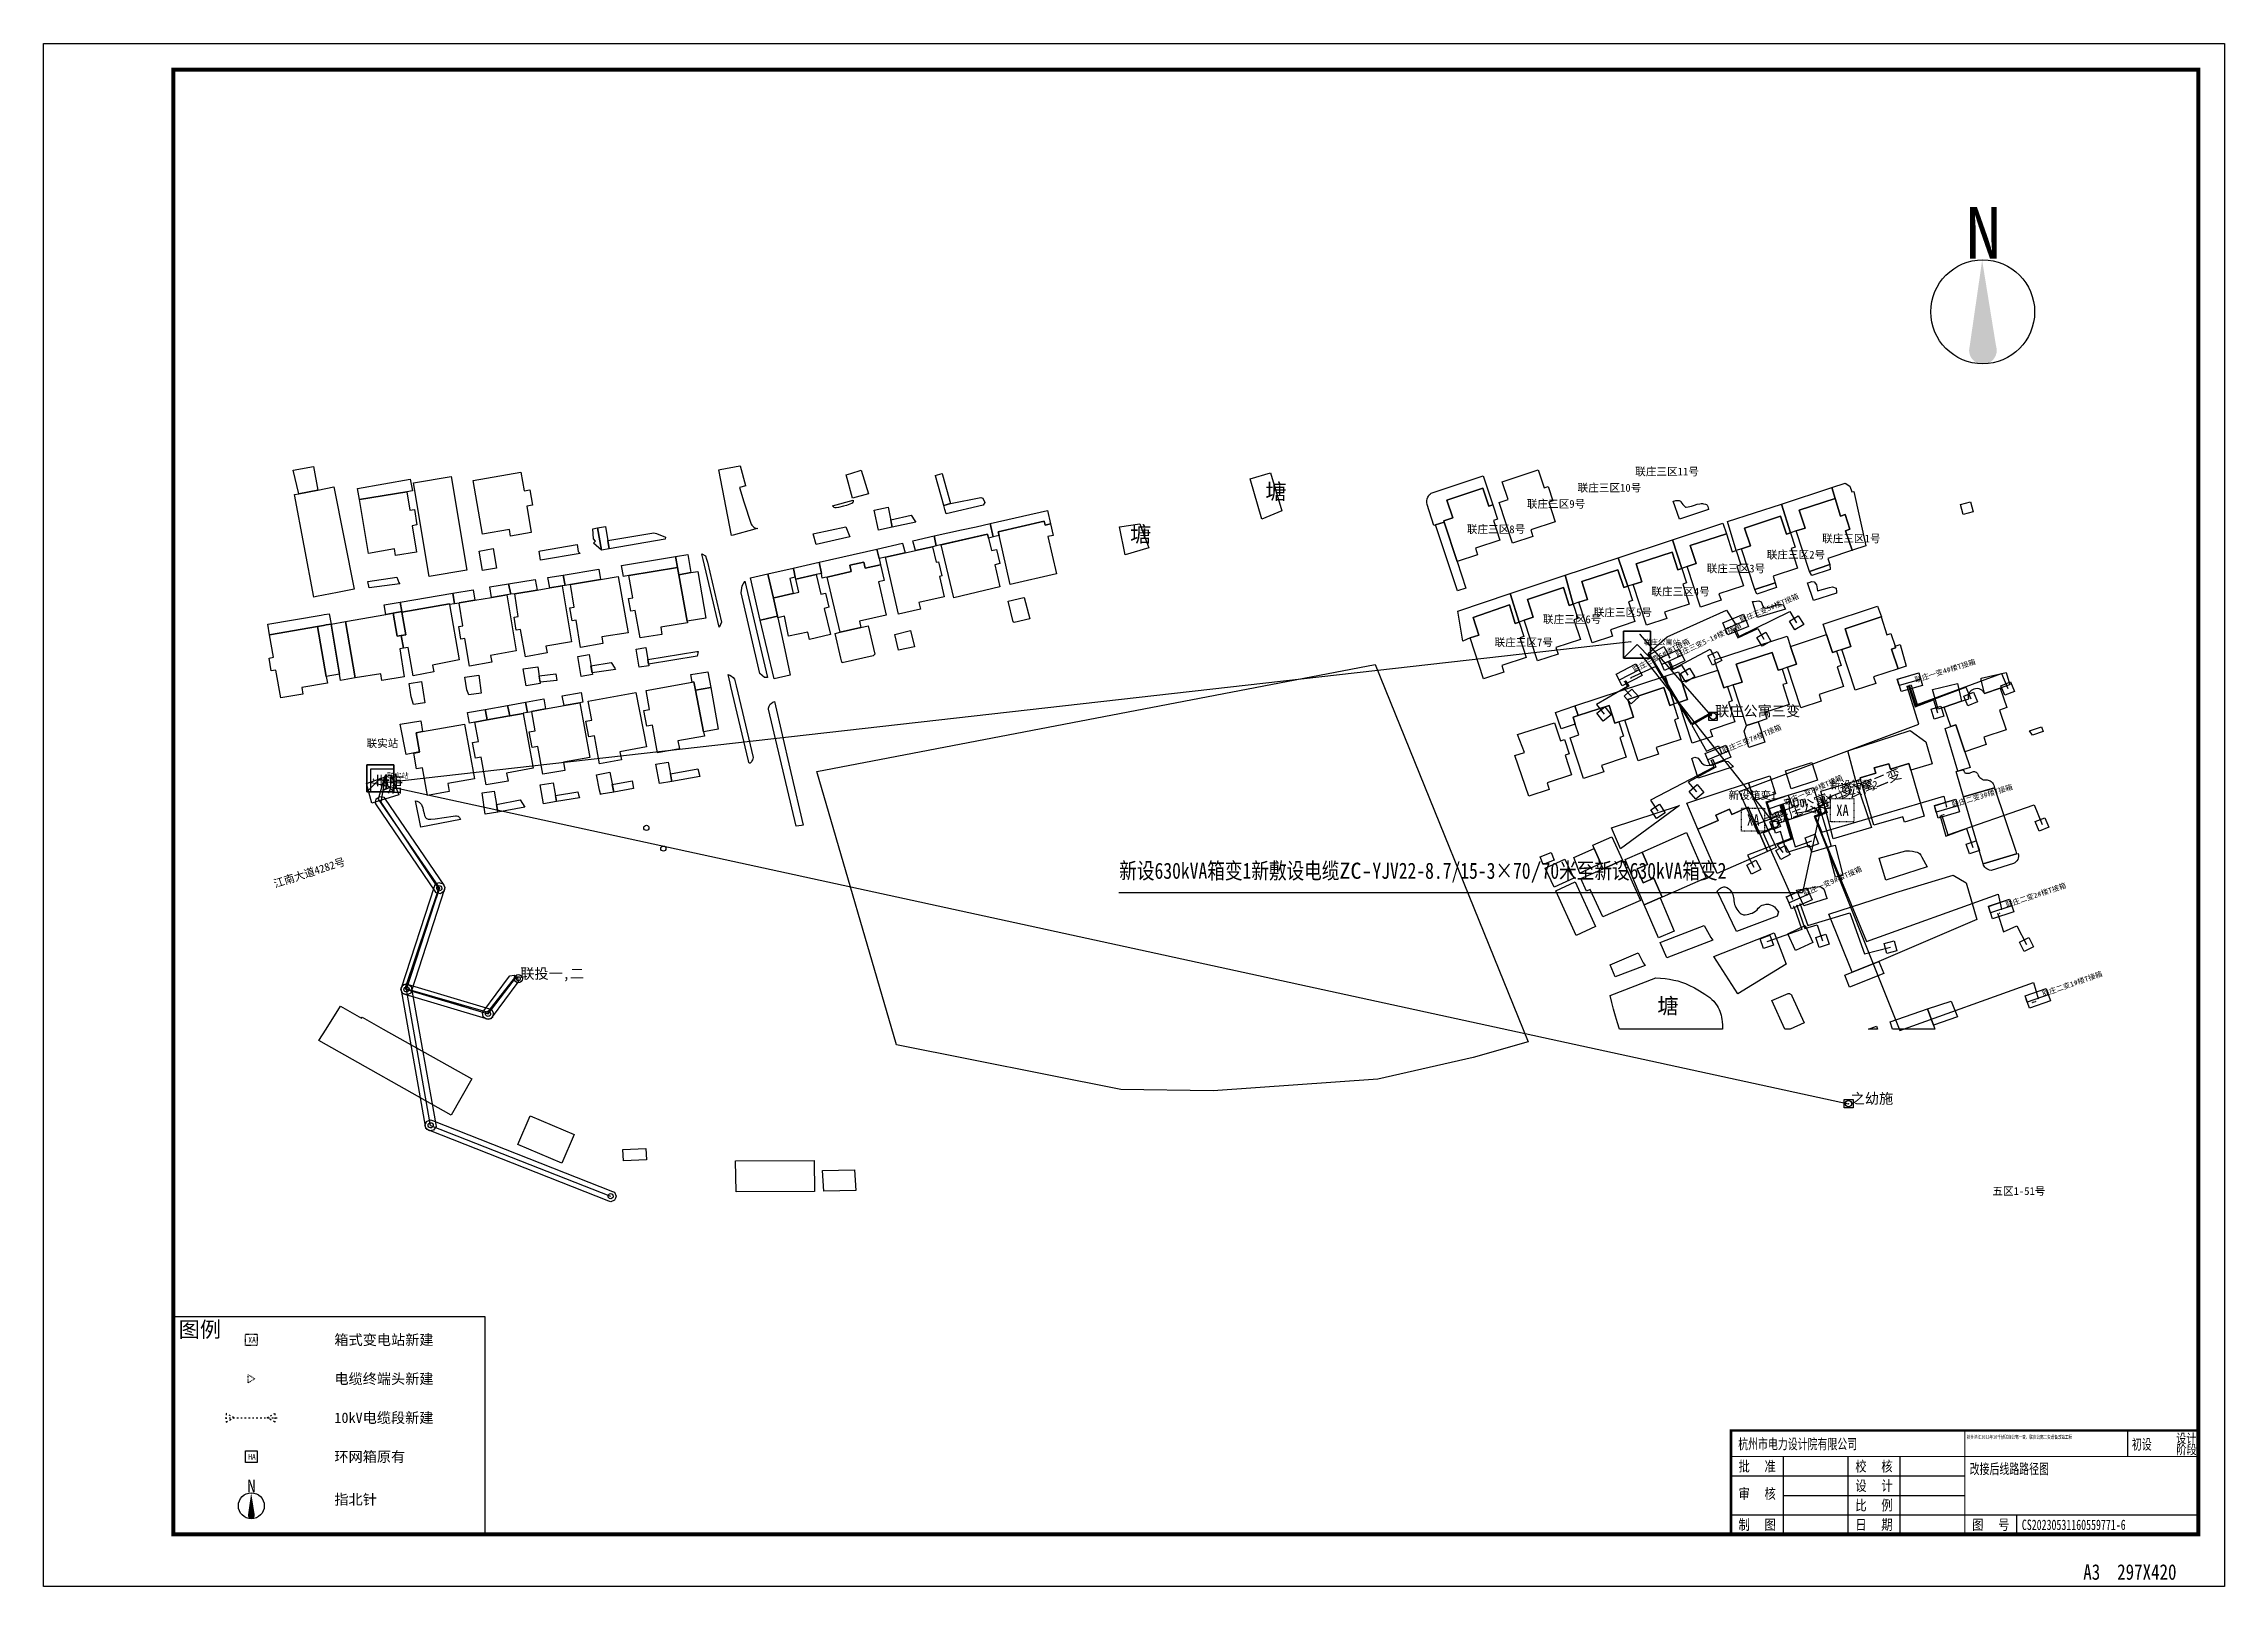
# Model space of a CAD drawing. Extents: x 1225 to 6895, y 909 to 1228.
# Drawn here: x 3745.1 to 4165.1, y 930.5 to 1227.5 of the extents above; entities that cross this region are included whole.
import ezdxf
from ezdxf.enums import TextEntityAlignment as Align

# ---------------------------------------------------------------- set-up
doc = ezdxf.new("R2010")
doc.units = 0
for name, pattern in [('ACAD_ISO02W100', [15, 12, -3]), ('ACAD_ISO03W100', [30, 12, -18]), ('CABLESECTION_NEW', [6, 3, -3])]:
    doc.linetypes.add(name, pattern=pattern)
doc.layers.get('0').update_dxf_attribs({"linetype": 'CONTINUOUS'})
for name, color, linetype in [('__0', 1, 'CONTINUOUS'), ('__500', 1, 'CONTINUOUS'), ('__5000', 1, 'CONTINUOUS'), ('__5001', 1, 'CONTINUOUS'), ('___', 1, 'CONTINUOUS'), ('___0', 1, 'CONTINUOUS'), ('___1', 1, 'CONTINUOUS'), ('___2', 1, 'CONTINUOUS'), ('___3', 1, 'CONTINUOUS'), ('___500', 1, 'CONTINUOUS'), ('____0', 1, 'CONTINUOUS'), ('____1', 1, 'CONTINUOUS'), ('____2', 1, 'CONTINUOUS'), ('____3', 1, 'CONTINUOUS'), ('_____1', 7, 'CONTINUOUS'), ('_____2', 1, 'CONTINUOUS'), ('______', 1, 'CONTINUOUS'), ('__T__', 1, 'CONTINUOUS'), ('GESOFTDRAWFRAMETITLELAYER', 3, 'CONTINUOUS'), ('LAY10KV', 7, 'CONTINUOUS'), ('OUT-TITLE', 2, 'CONTINUOUS'), ('PUB_TITLE', 252, 'CONTINUOUS'), ('TABLE', 7, 'CONTINUOUS'), ('TY_DL_TDDJ', 7, 'CONTINUOUS'), ('TY_DLZDT_NEW', 7, 'CONTINUOUS'), ('TY_PDSB_USERNUMBER', 7, 'CONTINUOUS'), ('TY_ZBZ_NEW', 7, 'CONTINUOUS')]:
    doc.layers.add(name, color=color, linetype=linetype)
doc.styles.add('__', font='宋体.ttf')
doc.styles.add('___1', font='simfang.ttf', dxfattribs={"width": 0.8})
doc.styles.add('____0', font='', dxfattribs={"bigfont": 'gvfs.shx'})
doc.styles.get("Standard").update_dxf_attribs({"font": ''})
doc.styles.add('STYLE-__', font='')
doc.styles.get('____0').set_extended_font_data('SimSun')
doc.styles.get('STANDARD').set_extended_font_data('SimSun')
doc.styles.get('STYLE-__').set_extended_font_data('宋体')

msp = doc.modelspace()

# ---------------------------------------------------------------- texts
at = {"color": 1, "insert": (3952.249, 1069.852), "char_height": 3.1104, "width": 192.89929, "attachment_point": 1, "style": 'STYLE-__'}
msp.add_mtext('{\\W0.80000x;新设630kVA箱变1新敷设电缆}ZC-{\\W0.80000x;YJV22-8.7/15-3×70}/{\\W0.80000x;70米至新设630kVA箱变2}', dxfattribs=at)
at = {"layer": '__0', "color": 253}
for s, height, p in [('联庄三区10号', 1.5, (4040.512, 1141.276)), ('联庄三区11号', 1.5, (4051.614, 1144.385)), ('联庄三区9号', 1.5, (4030.739, 1138.167)), ('联庄三区8号', 1.5, (4019.184, 1133.284)), ('联庄三区2号', 1.5, (4076.942, 1128.393)), ('联庄三区1号', 1.5, (4087.606, 1131.503)), ('联庄三区3号', 1.5, (4065.387, 1125.729)), ('联庄三区4号', 1.5, (4054.731, 1121.284)), ('联庄三区6号', 1.5, (4033.848, 1115.956)), ('联庄三区5号', 1.5, (4043.621, 1117.292)), ('联庄三区7号', 1.5, (4024.52, 1111.51)), ('联庄公寓', 0.00773, (3941.707, 1064.667)), ('五区', 0.00773, (4119.84, 1032.581)), ('五区1-51号', 1.5, (4120.403, 1005.878))]:
    msp.add_text(s, height=height, dxfattribs=at).set_placement(p)
msp.add_text('江南大道4282号', height=1.5, rotation=17.92403, dxfattribs=at).set_placement((3789.692, 1065.01))
at = {"layer": '__5000', "color": 253}
for p in [(3980.388, 1139.815), (3954.337, 1131.572), (3810.263, 1083.442), (4055.874, 1040.761)]:
    msp.add_text('塘', height=3, dxfattribs=at).set_placement(p)
at = {"layer": '___2', "color": 253}
for s, p in [('联庄公寓站', (4053.215, 1111.819)), ('联实站', (3811.207, 1086.1))]:
    msp.add_text(s, height=1, dxfattribs=at).set_placement(p)
at = {"layer": '____3', "color": 253}
for s, p in [('联庄公寓三变', (4067.012, 1098.047)), ('联投一,二', (3836.893, 1047.498)), ('之幼施', (4093.113, 1023.44))]:
    msp.add_text(s, height=2, dxfattribs=at).set_placement(p)
for s, rotation, p in [('联庄公寓二变', 22.3001, (4087.905, 1080.064)), ('联庄公寓一变', 21.47692, (4078.929, 1077.384))]:
    msp.add_text(s, height=2, rotation=rotation, dxfattribs=at).set_placement(p)
at = {"layer": '__T__', "color": 253}
for s, rotation, p in [('联庄三变5#楼T接箱', 22.78378, (4072.011, 1116.052)), ('联庄三变5-1#楼T接箱', 25.14988, (4059.717, 1109.347)), ('联庄三变6#楼T接箱', 27.76373, (4051.462, 1106.472)), ('联庄一变4#楼T接箱', 17.06899, (4105.647, 1104.534)), ('联庄三变7#楼T接箱', 22.42918, (4068.637, 1090.89)), ('联庄一变8#楼T接箱', 24.22887, (4080.597, 1080.891)), ('联庄二变3#楼T接箱', 16.6838, (4112.754, 1080.505)), ('联庄一变9#楼T接箱', 23.67861, (4084.249, 1063.396)), ('联庄二变2#楼T接箱', 18.32845, (4123.173, 1061.226)), ('联庄二变1#楼T接箱', 19.19222, (4130.215, 1044.049))]:
    msp.add_text(s, height=1, rotation=rotation, dxfattribs=at).set_placement(p)
at = {"layer": 'TY_DL_TDDJ', "color": 1, "insert": (4082.571, 1081.415), "char_height": 2, "attachment_point": 5, "rotation": 8.87376, "style": '__'}
msp.add_mtext('70m', dxfattribs=at)
at = {"layer": 'TY_PDSB_USERNUMBER', "color": 0, "insert": (3810.337, 1092.72), "char_height": 1.5, "attachment_point": 5, "style": '__'}
msp.add_mtext('联实站', dxfattribs=at)
at = {"layer": 'TY_PDSB_USERNUMBER', "color": 1, "insert": (4074.193, 1082.74), "char_height": 1.5, "attachment_point": 5, "style": '__'}
msp.add_mtext('新设箱变1', dxfattribs=at)

# ---------------------------------------------------------------- blocks, each defined once
blk = doc.blocks.new('A3-420X297_____DWG')
at = {"layer": 'OUT-TITLE', "color": 5}
blk.add_lwpolyline([(0, 0), (0, 297), (420, 297), (420, 0)], close=True, dxfattribs=at)
at = {"layer": 'PUB_TITLE', "color": 4, "const_width": 0.8}
blk.add_lwpolyline([(25, 10), (25, 292), (415, 292), (415, 10)], close=True, dxfattribs=at)
at = {"layer": '_____1', "color": 1, "style": '___1', "width": 0.8}
blk.add_text('A3  297X420', height=3, dxfattribs=at).set_placement((392.82, 1.27))
blk = doc.blocks.new('____')
at = {"layer": 'GESOFTDRAWFRAMETITLELAYER', "color": 4}
for p, q in [((76.34, 20), (76.34, 15)), ((90, 0), (90, 20)), ((10, 15), (10, 0)), ((22.5, 15), (22.5, 0)), ((32.5, 15), (32.5, 0)), ((0, 11.25), (45, 11.25)), ((10, 7.5), (45, 7.5)), ((0, 3.75), (90, 3.75)), ((0, 0), (90, 0)), ((55, 0), (55, 3.75))]:
    blk.add_line(p, q, dxfattribs=at)
at = {"layer": 'GESOFTDRAWFRAMETITLELAYER', "const_width": 0.5}
blk.add_lwpolyline([(0, 0), (0, 20), (90, 20)], dxfattribs=at)
at = {"layer": 'GESOFTDRAWFRAMETITLELAYER', "color": 4, "const_width": 0.2}
for points in [[(45, 20), (45, 0)], [(0, 15), (90, 15)]]:
    blk.add_lwpolyline(points, dxfattribs=at)
at = {"width": 0.7, "flags": 1}
for tag, p in [('设计单位', (1.36, 16.41)), ('设计阶段', (77.18, 16.35)), ('比例', (33, 4.6)), ('日期', (33, 0.85)), ('图号', (55.99, 0.85))]:
    blk.add_attdef(tag, p, '', height=2, dxfattribs=at)
for tag, p in [('工程名称_001', (45.47, 19.23)), ('图纸名称_001', (46.15, 13.98))]:
    blk.add_attdef(tag, text='', height=2, dxfattribs=at).set_placement(p, align=Align.TOP_LEFT)
at = {"flags": 1}
for tag, p in [('审批', (11.15, 11.92)), ('校核', (33.11, 11.91)), ('审核', (11.08, 8.1))]:
    blk.add_attdef(tag, p, '', height=2.5, dxfattribs=at)
at = {"layer": 'GESOFTDRAWFRAMETITLELAYER', "color": 3, "width": 0.8}
for s, height, oblique, p in [('设计', 1.8, 1, (87.65, 18.49)), ('阶段', 1.8, 1, (87.69, 16.34)), ('批', 2, 0.8, (2.5, 13.12)), ('准', 2, 0.8, (7.5, 13.12)), ('校', 2, 0.8, (25, 13.12)), ('核', 2, 1, (30, 13.12)), ('审', 2, 0.8, (2.5, 7.85)), ('核', 2, 0.8, (7.5, 7.85)), ('设', 2, 0.8, (25, 9.38)), ('计', 2, 0.8, (30, 9.38)), ('比', 2, 0.8, (25, 5.62)), ('例', 2, 0.8, (30, 5.62)), ('制', 2, 0.8, (2.5, 1.88)), ('图', 2, 0.8, (7.5, 1.88)), ('日', 2, 0.8, (25, 1.88)), ('期', 2, 0.8, (30, 1.88)), ('图', 2, 1, (47.5, 1.88)), ('号', 2, 1, (52.5, 1.88))]:
    blk.add_text(s, height=height, dxfattribs=dict(at, oblique=oblique)).set_placement(p, align=Align.MIDDLE_CENTER)
blk = doc.blocks.new('DA0D7A143DCD4A4DAE5F938F2D')
for name, p in [('A3-420X297_____DWG', (0, -297)), ('____', (325, -287))]:
    blk.add_blockref(name, p)
at = {"width": 0.7}
for tag, p in [('设计单位', (326.36, -270.59)), ('设计阶段', (402.18, -270.65)), ('比例', (358, -282.4)), ('日期', (358, -286.15)), ('图号', (380.99, -286.15))]:
    blk.add_attdef(tag, p, '', height=2, dxfattribs=at)
for tag, p in [('工程名称_001', (370.47, -267.77)), ('图纸名称_001', (371.15, -273.02))]:
    blk.add_attdef(tag, text='', height=2, dxfattribs=at).set_placement(p, align=Align.TOP_LEFT)
for tag, p in [('审批', (336.15, -275.08)), ('校核', (358.11, -275.09)), ('审核', (336.08, -278.9))]:
    blk.add_attdef(tag, p, '', height=2.5)
blk = doc.blocks.new('LV_HYPERNODE_PIN1')
at = {"color": 0, "linetype": 'BYBLOCK'}
blk.add_lwpolyline([(3482, -1972), (3506, -1986), (3506, -1986), (3119.891399, -1767.898734), (2709.662063, -1600.221034), (2288.677078, -1428.147056), (1849.339378, -1312.043201), (1402.185843, -1193.873854), (943.804603, -1135.731212), (481.309459, -1077.066748), (15.612881, -1080.550094), (-450.083697, -1084.03344), (-910.659939, -1149.60235), (-1367.139347, -1214.588024), (-1810.539519, -1339.418589), (-2246.189463, -1462.067231), (-2661.762109, -1640.398545), (-3066.717385, -1814.173714), (-3446, -2038), (-3446, -2038), (-3066.716014, -1814.172905), (-2718.839064, -1544.138705), (-2361.841508, -1267.024775), (-2043.885549, -945.89607), (-1720.273301, -619.054632), (-1442.728941, -252.312631), (-1162.693733, 117.720731), (-934.534994, 521.788117), (-706.376255, 925.855502), (-534.170956, 1356.736626), (-363.497383, 1783.785161), (-250.800076, 2229.644617), (-140.07256, 2667.711071), (-87.214174, 3116.448885), (-35.706219, 3553.722305), (-40, 3994), (-40, 3994), (-35.706219, 3553.722305), (24.304085, 3117.51127), (85.887735, 2669.863695), (205.104804, 2233.987822), (326.442691, 1790.357916), (505.36236, 1366.639802), (685.887761, 939.118987), (921.817026, 539.472764), (1157.746292, 139.82654), (1444.863601, -224.803811), (1729.427066, -586.190859), (2059.258368, -906.807227), (2383.324679, -1221.81967), (2745.555659, -1492.081827), (3098.53233, -1755.439303), (3482, -1972)], close=True, dxfattribs=at)
blk = doc.blocks.new('HYPERNODE_PIN1_2')
at = {"color": 0, "linetype": 'BYBLOCK'}
blk.add_lwpolyline([(3482, -1972), (3506, -1986), (3506, -1986), (3119.891399, -1767.898734), (2709.662063, -1600.221034), (2288.677078, -1428.147056), (1849.339378, -1312.043201), (1402.185843, -1193.873854), (943.804603, -1135.731212), (481.309459, -1077.066748), (15.612881, -1080.550094), (-450.083697, -1084.03344), (-910.659939, -1149.60235), (-1367.139347, -1214.588024), (-1810.539519, -1339.418589), (-2246.189463, -1462.067231), (-2661.762109, -1640.398545), (-3066.717385, -1814.173714), (-3446, -2038), (-3446, -2038), (-3066.716014, -1814.172905), (-2718.839064, -1544.138705), (-2361.841508, -1267.024775), (-2043.885549, -945.89607), (-1720.273301, -619.054632), (-1442.728941, -252.312631), (-1162.693733, 117.720731), (-934.534994, 521.788117), (-706.376255, 925.855502), (-534.170956, 1356.736626), (-363.497383, 1783.785161), (-250.800076, 2229.644617), (-140.07256, 2667.711071), (-87.214174, 3116.448885), (-35.706219, 3553.722305), (-40, 3994), (-40, 3994), (-35.706219, 3553.722305), (24.304085, 3117.51127), (85.887735, 2669.863695), (205.104804, 2233.987822), (326.442691, 1790.357916), (505.36236, 1366.639802), (685.887761, 939.118987), (921.817026, 539.472764), (1157.746292, 139.82654), (1444.863601, -224.803811), (1729.427066, -586.190859), (2059.258368, -906.807227), (2383.324679, -1221.81967), (2745.555659, -1492.081827), (3098.53233, -1755.439303), (3482, -1972)], close=True, dxfattribs=at)
blk = doc.blocks.new('TRANS_SET_LOCATION_7')
at = {"color": 0, "linetype": 'BYBLOCK'}
blk.add_lwpolyline([(-4000, 4000), (4000, 4000), (4000, -4000), (-4000, -4000), (-4000, 4000)], close=True, dxfattribs=at)
blk.add_lwpolyline([(3125, 0, -1), (-3125, 0, -1), (3125, 0)], format="xyb", close=True, dxfattribs=at)
blk = doc.blocks.new('HV_CABLE_JOINT_LOCATION')
at = {"color": 0, "linetype": 'BYBLOCK'}
blk.add_lwpolyline([(0, 2400), (-2560, -2600), (2920, -2600), (0, 2400)], close=True, dxfattribs=at)
blk = doc.blocks.new('CABLEWELL_LOCATION')
at = {"color": 0, "linetype": 'BYBLOCK'}
blk.add_lwpolyline([(0, 5098, -1), (0, -4822, -1), (0, 5098)], format="xyb", close=True, dxfattribs=at)
blk = doc.blocks.new('LV_T_BOX_LOCATION')
at = {"color": 0, "linetype": 'BYBLOCK'}
for points in [[(-7349, 71), (-7349, 4381), (6996, 4381), (6996, 71), (-7349, 71)], [(-7297, -3996), (-7297, 4405), (6984, 4405), (6984, -3996), (-7297, -3996)]]:
    blk.add_lwpolyline(points, close=True, dxfattribs=at)
blk = doc.blocks.new('SUPPLY_POINT_LOCATION')
at = {"color": 0, "linetype": 'BYBLOCK'}
blk.add_lwpolyline([(-4987, 4987), (4987, 4987), (4987, -4987), (-4987, -4987), (-4987, 4987)], close=True, dxfattribs=at)
blk = doc.blocks.new('TRANS_SET_LOCATION_2')
at = {"color": 0, "linetype": 'BYBLOCK'}
for radius in [3962, 1902]:
    blk.add_circle((71, 71), radius, dxfattribs=at)
blk = doc.blocks.new('SWITCH_STN_LOCATION')
at = {"color": 0, "linetype": 'BYBLOCK'}
for points in [[(-200000, 200000), (-200000, -200000), (200000, -200000), (200000, 200000), (-200000, 200000)], [(-200000, 200000), (200000, 200000), (200000, -200000), (-200000, -200000), (-200000, 200000)], [(-200000, -200000), (0, 0), (200000, -200000), (-200000, -200000)]]:
    blk.add_lwpolyline(points, close=True, dxfattribs=at)
blk = doc.blocks.new('TRANS_SET_LOCATION_8')
at = {"color": 0, "linetype": 'BYBLOCK'}
blk.add_lwpolyline([(-6277, -5852), (-6277, 5758), (6113, 5758), (6113, -5852), (-6277, -5852)], close=True, dxfattribs=at)
blk.add_circle((-131, 100), 4277, dxfattribs=at)
blk = doc.blocks.new('TD_RINGNETWORKCABINET_ORIG')
at = {"color": 3, "ltscale": 0.37}
blk.add_lwpolyline([(-6, 6), (6, 6), (6, -6), (-6, -6)], close=True, dxfattribs=at)
at = {"color": 3, "ltscale": 0.002, "style": '____0', "width": 0.8}
blk.add_text('HA', height=6, dxfattribs=at).set_placement((-3.2, -0.1), align=Align.MIDDLE_LEFT)
at = {"width": 0.8}
blk.add_attdef('模块编号', text='', height=3, dxfattribs=at).set_placement((0.9, 7.1), align=Align.CENTER)
at = {"width": 0.8, "flags": 1}
blk.add_attdef('电压等级', text='', height=3, dxfattribs=at).set_placement((14.7, -0.2), align=Align.CENTER)
at = {"width": 0.8}
blk.add_attdef('设备编号', text='', height=3, dxfattribs=at).set_placement((-2.2, -10.1), align=Align.RIGHT)
at = {"width": 0.8, "flags": 1}
blk.add_attdef('是否为标准化定制设备', (3.4, -10.2), '', height=3, dxfattribs=at)
blk = doc.blocks.new('TD_BOXTYPESUBSTATION_NEW')
at = {"color": 1, "linetype": 'ACAD_ISO03W100', "ltscale": 0.0185}
blk.add_lwpolyline([(-6, 6), (6, 6), (6, -6), (-6, -6)], close=True, dxfattribs=at)
at = {"color": 1, "ltscale": 0.002, "style": '____0', "width": 0.8}
blk.add_text('XA', height=6, dxfattribs=at).set_placement((-3.1, -0.1), align=Align.MIDDLE_LEFT)
at = {"width": 0.8}
blk.add_attdef('模块编号', text='', height=3, dxfattribs=at).set_placement((1.2, 6.8), align=Align.CENTER)
at = {"width": 0.8, "flags": 1}
blk.add_attdef('电压等级', text='', height=3, dxfattribs=at).set_placement((15.6, 0.1), align=Align.CENTER)
at = {"width": 0.8}
blk.add_attdef('设备编号', text='', height=3, dxfattribs=at).set_placement((-0.5, -10.7), align=Align.RIGHT)
at = {"width": 0.8, "flags": 1}
blk.add_attdef('是否为标准化定制设备', (1.5, -10.7), '', height=3, dxfattribs=at)
blk = doc.blocks.new('TD_CABLETERMINAL_NEW')
at = {"color": 1, "linetype": 'ACAD_ISO03W100', "ltscale": 0.0185}
for p, q in [((-0.02, 1.57), (-0.02, -1.58)), ((2.71, -0.01), (-0.02, 1.57)), ((-0.02, -1.58), (2.71, -0.01))]:
    blk.add_line(p, q, dxfattribs=at)
at = {"width": 0.8, "flags": 1}
blk.add_attdef('设备编号', text='', height=3, dxfattribs=at).set_placement((-1.17, -0.93), align=Align.RIGHT)
blk.add_attdef('电压等级', text='', height=3, dxfattribs=at).set_placement((13.07, -0.97), align=Align.CENTER)
blk = doc.blocks.new('TD_BEHINDTHE')
at = {"linetype": 'ACAD_ISO03W100'}
h = blk.add_hatch(color=256, dxfattribs=at)
edge = h.paths.add_edge_path()
edge.add_line((-0.08, 10.02), (-2.48, -6.53))
edge.add_arc((0.07, -7.31), 2.66, 162.9558, 376.3804)
edge.add_line((2.61, -6.56), (-0.08, 10.02))
blk.add_circle((0.03, 0.11), 10)
blk.add_text('N', height=10).set_placement((-3.23, 10.32))
blk = doc.blocks.new('TD_CABLESECTION_NEW')
at = {"color": 1, "linetype": 'ACAD_ISO03W100', "ltscale": 0.05}
for p, q in [((-9.17, 0.43), (11.01, 0.43)), ((-8.72, 2.08), (-8.72, -1.22)), ((-5.85, 0.43), (-8.72, 2.08)), ((-8.72, -1.22), (-5.85, 0.43)), ((7.06, 0.43), (9.93, 2.08)), ((9.93, -1.22), (7.06, 0.43)), ((9.93, 2.08), (9.93, -1.22))]:
    blk.add_line(p, q, dxfattribs=at)
at = {"color": 7, "linetype": 'ACAD_ISO02W100', "width": 0.8, "flags": 1}
blk.add_attdef('电压等级', text='', height=3, dxfattribs=at).set_placement((20.11, -1.13), align=Align.CENTER)
blk = doc.blocks.new('B274250C7C394F00BAF69D92F9')
at = {"xscale": 0.5, "yscale": 0.5, "zscale": 0.5}
blk.add_blockref('TD_BEHINDTHE', (0.1, 0.04), dxfattribs=at)
blk = doc.blocks.new('____20230531060241')
at = {"layer": 'TABLE', "color": 0}
for p, q in [((0, 0), (120, 0)), ((0, 0), (0, -83.92)), ((120, 0), (120, -83.92)), ((0, -83.92), (120, -83.92))]:
    blk.add_line(p, q, dxfattribs=at)
at = {"xscale": 0.37, "yscale": 0.37, "zscale": 0.37}
for name, p in [('TD_BOXTYPESUBSTATION_NEW', (30, -9)), ('TD_RINGNETWORKCABINET_ORIG', (30, -54))]:
    blk.add_blockref(name, p, dxfattribs=at)
for name, p in [('TD_CABLETERMINAL_NEW', (28.65, -23.99)), ('TD_CABLESECTION_NEW', (29.08, -39.43)), ('B274250C7C394F00BAF69D92F9', (29.89, -72.98))]:
    blk.add_blockref(name, p)
at = {"layer": 'TABLE', "attachment_point": 1, "style": '__'}
for s, insert, char_height in [('图例', (2, -2), 6), ('箱式变电站新建', (62, -7), 4), ('电缆终端头新建', (62, -22), 4), ('10kV电缆段新建', (62, -37), 4), ('环网箱原有', (62, -52), 4), ('指北针', (62, -68.46), 4)]:
    blk.add_mtext(s, dxfattribs=dict(at, insert=insert, char_height=char_height))

# ---------------------------------------------------------------- linework, layer by layer
at = {"color": 1}
msp.add_line((3952.189, 1064.077), (4083.855, 1064.077), dxfattribs=at)
at = {"layer": '__500', "color": 253}
for points in [[(3897.029, 1138.542), (3900.976, 1139.651), (3900.984, 1139.43), (3900.971, 1139.339), (3900.927, 1139.221), (3900.79, 1139.072), (3900.683, 1139.004), (3900.377, 1138.866), (3899.694, 1138.635), (3899.16, 1138.48), (3898.168, 1138.236), (3897.714, 1138.171), (3897.543, 1138.179), (3897.328, 1138.256), (3897.23, 1138.327), (3897.029, 1138.542)], [(3919.763, 1138.968), (3925.562, 1140.179), (3925.97, 1140.004), (3925.958, 1139.998), (3926.366, 1139.163), (3926.058, 1138.645), (3918.938, 1136.983), (3918.651, 1137.813), (3918.429, 1138.606), (3919.763, 1138.968)], [(4059.653, 1139.57), (4060.099, 1139.566), (4060.214, 1139.539), (4060.332, 1139.46), (4060.414, 1139.345), (4060.578, 1139.056), (4060.783, 1138.794), (4061.237, 1138.328), (4061.312, 1138.287), (4061.397, 1138.281), (4061.813, 1138.342), (4062.444, 1138.489), (4063.058, 1138.697), (4063.537, 1138.851), (4064.032, 1138.945), (4064.315, 1138.972), (4064.589, 1138.982), (4064.785, 1138.962), (4065.159, 1138.862), (4065.319, 1138.78), (4065.448, 1138.655), (4065.586, 1138.415), (4065.67, 1138.152), (4065.741, 1137.855), (4060.142, 1135.98), (4058.954, 1139.444), (4059.246, 1139.518), (4059.463, 1139.554), (4059.653, 1139.57)], [(3893.57, 1133.214), (3899.565, 1134.473), (3900.232, 1132.881), (3900.357, 1132.592), (3893.864, 1131.105), (3893.281, 1133.146), (3893.57, 1133.214)], [(3912.897, 1135.632), (3913.059, 1135.398), (3908.534, 1134.429), (3908.228, 1135.86), (3912.197, 1136.756), (3912.897, 1135.632)], [(3840.802, 1129.899), (3847.815, 1131.1), (3848.063, 1129.779), (3848.413, 1129.342), (3840.81, 1128.076), (3840.507, 1129.845), (3840.802, 1129.899)], [(3862.611, 1133.353), (3863.101, 1133.189), (3864.831, 1132.488), (3864.814, 1132.117), (3854.021, 1130.288), (3853.756, 1131.853), (3862.611, 1133.353)], [(3871.859, 1129.24), (3871.882, 1129.294), (3872.556, 1128.91), (3872.783, 1128.256), (3872.937, 1127.671), (3875.66, 1116.156), (3875.28, 1115.271), (3875.21, 1115.17), (3872.108, 1128.194), (3871.975, 1128.752), (3871.859, 1129.24)], [(4085.179, 1125.878), (4089.112, 1127.221), (4089.17, 1126.263), (4085.602, 1125.117), (4085.179, 1125.878)], [(3807.545, 1123.951), (3813.092, 1124.83), (3813.526, 1123.816), (3813.686, 1123.523), (3807.77, 1122.772), (3807.545, 1123.951)], [(3879.415, 1121.814), (3879.596, 1123.123), (3880.13, 1124.036), (3884.478, 1105.508), (3883.926, 1105.474), (3883.01, 1106.239), (3879.415, 1121.814)], [(4074.653, 1122.455), (4078.585, 1123.746), (4078.853, 1122.806), (4075.051, 1121.566), (4074.653, 1122.455)], [(4085.111, 1123.811), (4085.609, 1123.974), (4086.1, 1123.896), (4086.514, 1123.323), (4086.716, 1122.151), (4089.012, 1122.853), (4089.639, 1122.972), (4090.316, 1122.708), (4090.396, 1122.069), (4090.387, 1121.75), (4085.948, 1120.299), (4084.827, 1123.712), (4085.111, 1123.811)], [(4074.527, 1120.148), (4075.447, 1120.248), (4075.844, 1120.077), (4076.169, 1119.208), (4076.375, 1118.887), (4076.845, 1118.833), (4078.917, 1119.485), (4079.472, 1119.632), (4080.122, 1119.485), (4080.577, 1118.657), (4075.195, 1117.044), (4074.222, 1120.109), (4074.527, 1120.148)], [(3870.874, 1110.47), (3871.147, 1110.521), (3870.97, 1109.586), (3861.611, 1108.063), (3861.466, 1108.962), (3870.874, 1110.47)], [(3840.532, 1105.8), (3843.75, 1106.174), (3843.926, 1104.924), (3840.701, 1104.614), (3840.532, 1105.8)], [(3850.499, 1107.756), (3854.392, 1108.4), (3855.088, 1107.272), (3855.208, 1107.066), (3850.726, 1106.374), (3850.499, 1107.756)], [(3877.24, 1105.953), (3877.552, 1105.77), (3877.869, 1105.501), (3878.13, 1105.177), (3878.257, 1104.644), (3878.442, 1103.864), (3881.717, 1090.088), (3881.67, 1089.863), (3881.599, 1089.645), (3881.508, 1089.442), (3881.396, 1089.25), (3881.153, 1089.035), (3881.016, 1089.035), (3880.899, 1089.153), (3880.815, 1089.465), (3877.453, 1103.745), (3877.297, 1104.41), (3876.903, 1106.083), (3877.24, 1105.953)], [(3885.54, 1100.748), (3885.821, 1100.869), (3888.805, 1088.068), (3889.008, 1087.197), (3891.371, 1077.059), (3891.071, 1077.023), (3889.997, 1076.888), (3884.667, 1099.414), (3884.692, 1099.602), (3884.738, 1099.786), (3884.804, 1099.963), (3884.891, 1100.132), (3885.033, 1100.336), (3885.204, 1100.516), (3885.54, 1100.748)], [(4127.541, 1095.218), (4129.881, 1095.99), (4130.18, 1095.086), (4128.133, 1094.411), (4127.541, 1095.218)], [(3865.788, 1086.954), (3871.091, 1087.897), (3871.459, 1086.408), (3866.058, 1085.479), (3865.788, 1086.954)], [(4062.777, 1090.04), (4063.096, 1090.143), (4063.707, 1089.955), (4064.351, 1089.057), (4064.883, 1088.687), (4065.52, 1088.549), (4066.293, 1088.64), (4068.079, 1089.251), (4068.7, 1089.483), (4069.491, 1089.345), (4070.294, 1088.543), (4070.463, 1088.282), (4063.731, 1086.114), (4062.497, 1089.933), (4062.777, 1090.04)], [(3854.592, 1084.904), (3858.446, 1085.634), (3858.719, 1084.129), (3854.897, 1083.435), (3854.592, 1084.904)], [(4114.736, 1087.752), (4114.892, 1087.561), (4114.99, 1087.335), (4115.028, 1087.247), (4115.091, 1087.171), (4115.174, 1087.116), (4115.265, 1087.087), (4115.341, 1087.077), (4115.531, 1087.064), (4115.766, 1087.068), (4116.001, 1087.106), (4116.227, 1087.178), (4116.439, 1087.28), (4116.595, 1087.35), (4116.766, 1087.387), (4116.94, 1087.39), (4117.108, 1087.358), (4117.27, 1087.287), (4117.414, 1087.175), (4117.526, 1087.031), (4117.596, 1086.869), (4117.684, 1086.642), (4117.813, 1086.432), (4117.977, 1086.247), (4118.167, 1086.096), (4118.375, 1085.964), (4118.517, 1085.881), (4118.64, 1085.825), (4118.772, 1085.787), (4118.908, 1085.769), (4119.043, 1085.772), (4119.234, 1085.78), (4119.426, 1085.768), (4119.616, 1085.735), (4119.8, 1085.684), (4119.978, 1085.608), (4120.144, 1085.504), (4120.291, 1085.375), (4120.414, 1085.226), (4120.552, 1085.005), (4120.664, 1084.768), (4120.748, 1084.52), (4120.802, 1084.265), (4114.843, 1082.532), (4114.266, 1084.514), (4113.435, 1087.373), (4114.736, 1087.752)], [(4114.843, 1082.532), (4120.802, 1084.265), (4124.916, 1072.069), (4125.076, 1071.543), (4118.604, 1069.598), (4114.843, 1082.532)], [(3817.051, 1081.658), (3817.274, 1081.56), (3817.401, 1081.486), (3817.614, 1081.322), (3817.701, 1081.233), (3817.842, 1081.043), (3817.948, 1080.842), (3818.094, 1080.428), (3818.214, 1079.983), (3818.365, 1079.322), (3818.455, 1078.96), (3818.552, 1078.702), (3818.64, 1078.553), (3818.765, 1078.416), (3818.843, 1078.358), (3819.015, 1078.278), (3819.121, 1078.249), (3819.312, 1078.222), (3819.688, 1078.217), (3820.504, 1078.29), (3823.973, 1078.799), (3824.433, 1078.838), (3824.614, 1078.838), (3824.835, 1078.806), (3824.926, 1078.775), (3825.081, 1078.676), (3825.177, 1078.567), (3825.385, 1078.177), (3817.765, 1076.7), (3816.728, 1081.739), (3817.051, 1081.658)], [(3832.31, 1081.067), (3836.882, 1081.956), (3837.778, 1080.513), (3832.572, 1079.59), (3832.31, 1081.067)], [(3843.669, 1082.781), (3847.939, 1083.508), (3848.089, 1082.911), (3848.311, 1082.354), (3843.882, 1081.6), (3843.669, 1082.781)], [(4098.613, 1070.728), (4103.729, 1072.112), (4104.428, 1072.101), (4105.006, 1072.043), (4105.542, 1071.952), (4105.944, 1071.864), (4106.188, 1071.763), (4106.392, 1071.594), (4106.636, 1071.263), (4106.813, 1070.892), (4107.843, 1069.049), (4099.907, 1066.494), (4098.613, 1070.728)], [(4125.076, 1071.543), (4125.352, 1071.627), (4125.424, 1071.326), (4125.435, 1071.026), (4125.388, 1070.73), (4125.284, 1070.449), (4125.134, 1070.203), (4124.941, 1069.988), (4124.711, 1069.814), (4124.453, 1069.686), (4120.137, 1068.369), (4119.857, 1068.418), (4119.589, 1068.51), (4119.339, 1068.643), (4119.113, 1068.815), (4118.948, 1068.984), (4118.806, 1069.173), (4118.691, 1069.379), (4118.604, 1069.598), (4125.076, 1071.543)], [(4088.918, 1059.943), (4101.794, 1064.083), (4112.862, 1067.455), (4115.352, 1065.967), (4117.421, 1058.939), (4098.548, 1050.829), (4093.409, 1048.78), (4088.918, 1059.943)], [(4067.623, 1064.624), (4067.816, 1064.799), (4068.034, 1064.947), (4068.27, 1065.064), (4068.517, 1065.147), (4068.704, 1065.175), (4068.895, 1065.169), (4069.083, 1065.128), (4069.257, 1065.055), (4069.564, 1064.861), (4069.837, 1064.62), (4070.093, 1064.312), (4070.301, 1063.971), (4070.421, 1063.698), (4070.509, 1063.41), (4070.56, 1063.115), (4070.576, 1062.817), (4070.592, 1062.483), (4070.643, 1062.151), (4070.73, 1061.827), (4070.85, 1061.515), (4071, 1061.211), (4071.169, 1060.917), (4071.358, 1060.635), (4071.566, 1060.367), (4071.694, 1060.23), (4071.84, 1060.108), (4071.999, 1060.005), (4072.169, 1059.924), (4072.325, 1059.871), (4072.488, 1059.837), (4072.653, 1059.825), (4072.818, 1059.833), (4073.149, 1059.881), (4073.478, 1059.948), (4073.802, 1060.036), (4074.119, 1060.143), (4074.467, 1060.302), (4074.79, 1060.513), (4075.079, 1060.769), (4075.324, 1061.062), (4075.533, 1061.303), (4075.785, 1061.507), (4076.069, 1061.662), (4076.372, 1061.762), (4076.811, 1061.83), (4077.255, 1061.828), (4077.646, 1061.76), (4078.02, 1061.625), (4078.24, 1061.497), (4078.432, 1061.33), (4078.638, 1061.08), (4078.806, 1060.803), (4079.229, 1060.378), (4078.956, 1059.574), (4071.12, 1056.603), (4067.419, 1064.349), (4067.623, 1064.624)], [(4082.985, 1064.627), (4085.011, 1064.958), (4087.047, 1065.291), (4087.321, 1065.215), (4087.573, 1065.085), (4087.819, 1064.878), (4088.01, 1064.62), (4088.475, 1063.218), (4088.57, 1062.933), (4084.11, 1061.547), (4082.679, 1064.572), (4082.985, 1064.627)], [(4056.711, 1054.621), (4064.883, 1057.757), (4066.204, 1055.43), (4066.58, 1054.899), (4057.684, 1051.558), (4056.433, 1054.506), (4056.711, 1054.621)], [(4066.777, 1051.771), (4078.369, 1056.312), (4080.713, 1050.327), (4071.361, 1044.608), (4066.777, 1051.771)], [(4053.15, 1050.578), (4053.544, 1050.037), (4047.749, 1047.884), (4046.774, 1050.171), (4052.159, 1052.467), (4053.15, 1050.578)]]:
    msp.add_lwpolyline(points, close=True, dxfattribs=at)
at = {"layer": '__5001', "color": 253}
for points in [[(3979.728, 1135.99), (3977.452, 1143.754), (3981.361, 1144.93), (3983.576, 1137.569), (3979.728, 1135.99)], [(3953.352, 1129.099), (3952.301, 1134.482), (3956.224, 1135.052), (3957.937, 1130.447), (3953.352, 1129.099)], [(3808.326, 1081.325), (3807.3, 1085.101), (3811.969, 1086.758), (3813.474, 1082.908), (3808.326, 1081.325)], [(4046.813, 1044.272), (4055.609, 1047.65), (4056.484, 1047.619), (4057.357, 1047.542), (4058.225, 1047.422), (4059.084, 1047.257), (4059.826, 1047.072), (4060.557, 1046.844), (4061.273, 1046.574), (4061.971, 1046.262), (4063.009, 1045.732), (4064.023, 1045.156), (4065.01, 1044.534), (4065.967, 1043.87), (4066.378, 1043.537), (4066.756, 1043.163), (4067.094, 1042.753), (4067.388, 1042.314), (4067.583, 1041.967), (4067.759, 1041.607), (4067.915, 1041.237), (4068.051, 1040.858), (4068.164, 1040.472), (4068.256, 1040.082), (4068.325, 1039.687), (4068.372, 1039.292), (4068.415, 1038.554), (4068.409, 1037.815), (4048.582, 1037.815), (4048.183, 1039.023), (4047.797, 1040.323), (4047.44, 1041.632), (4047.112, 1042.949), (4046.813, 1044.272)]]:
    msp.add_lwpolyline(points, close=True, dxfattribs=at)
at = {"layer": '___3', "color": 253}
msp.add_lwpolyline([(4002.035, 1028.143), (3970.325, 1025.917), (3952.52, 1026.198), (3909.348, 1034.76), (3893.996, 1087.393), (4001.512, 1107.979), (4031.012, 1035.331), (4020.395, 1032.315), (4002.035, 1028.143)], close=True, dxfattribs=at)
at = {"layer": '___500', "color": 253}
for points in [[(3797.066, 1146.118), (3797.909, 1141.586), (3794.238, 1140.878), (3793.165, 1145.394), (3797.066, 1146.118)], [(3805.558, 1141.877), (3815.7, 1143.684), (3816.102, 1141.429), (3815.013, 1141.235), (3805.917, 1139.736), (3805.558, 1141.877)], [(3823.554, 1144.194), (3826.585, 1126.152), (3819.363, 1124.947), (3816.351, 1142.998), (3823.554, 1144.194)], [(3827.812, 1143.441), (3837.024, 1145.003), (3837.632, 1141.45), (3838.751, 1141.642), (3839.256, 1138.689), (3838.138, 1138.498), (3839.01, 1133.401), (3835.014, 1132.707), (3834.786, 1134.019), (3829.642, 1133.108), (3827.812, 1143.441)], [(3879.179, 1146.251), (3879.207, 1146.256), (3880.285, 1142.479), (3880.302, 1142.419), (3879.131, 1142.069), (3879.962, 1139.288), (3881.368, 1135.013), (3881.493, 1134.798), (3881.653, 1134.609), (3881.844, 1134.45), (3882.059, 1134.326), (3882.317, 1134.235), (3882.628, 1134.189), (3882.087, 1134.045), (3877.857, 1132.914), (3877.558, 1132.845), (3875.097, 1145.454), (3875.388, 1145.511), (3879.179, 1146.251)], [(3900.573, 1144.782), (3902.519, 1145.385), (3903.925, 1140.85), (3900.88, 1139.994), (3899.618, 1144.486), (3900.58, 1144.757), (3900.573, 1144.782)], [(3918.233, 1144.491), (3919.762, 1138.97), (3918.429, 1138.606), (3916.828, 1144.329), (3916.818, 1144.365), (3918.16, 1144.747), (3918.233, 1144.491)], [(4022.339, 1144.29), (4024.172, 1138.753), (4023.412, 1138.503), (4022.283, 1141.944), (4015.336, 1139.662), (4016.459, 1136.242), (4014.749, 1135.68), (4014.832, 1135.427), (4013.144, 1134.872), (4012.859, 1134.777), (4011.537, 1138.799), (4011.473, 1139.156), (4011.475, 1139.52), (4011.542, 1139.876), (4011.673, 1140.215), (4011.801, 1140.437), (4011.957, 1140.641), (4012.138, 1140.823), (4012.34, 1140.98), (4022.339, 1144.29)], [(4034.834, 1142.259), (4035.739, 1139.504), (4034.979, 1139.254), (4036.227, 1135.454), (4031.502, 1133.902), (4031.914, 1132.649), (4027.982, 1131.358), (4025.411, 1139.186), (4027.121, 1139.748), (4025.998, 1143.168), (4032.945, 1145.45), (4034.074, 1142.009), (4034.834, 1142.259)], [(4093.326, 1141.226), (4093.701, 1141.329), (4096.028, 1130.846), (4093.435, 1129.994), (4093.425, 1130.027), (4092.119, 1133.756), (4092.968, 1134.034), (4092.04, 1136.86), (4091.161, 1136.56), (4090.141, 1139.97), (4089.474, 1142.088), (4092.077, 1142.881), (4092.951, 1142.323), (4093.326, 1141.226)], [(3800.968, 1142.177), (3804.888, 1122.492), (3801.678, 1121.848), (3797.634, 1121.068), (3797.144, 1120.973), (3793.374, 1140.711), (3794.238, 1140.878), (3797.909, 1141.586), (3800.968, 1142.177)], [(3805.917, 1139.736), (3815.013, 1141.235), (3815.599, 1137.683), (3816.487, 1137.83), (3816.975, 1134.87), (3816.087, 1134.723), (3816.925, 1129.637), (3812.882, 1128.954), (3812.665, 1130.239), (3807.654, 1129.392), (3805.917, 1139.736)], [(3905.866, 1133.858), (3905.045, 1137.692), (3907.713, 1138.263), (3908.534, 1134.429), (3905.866, 1133.858)], [(4024.172, 1138.753), (4025.077, 1135.998), (4024.317, 1135.748), (4025.565, 1131.948), (4020.84, 1130.396), (4021.252, 1129.143), (4017.32, 1127.852), (4014.832, 1135.427), (4014.749, 1135.68), (4016.459, 1136.242), (4015.336, 1139.662), (4022.283, 1141.944), (4023.412, 1138.503), (4024.172, 1138.753)], [(4081.505, 1133.356), (4080.745, 1133.107), (4079.615, 1136.547), (4072.669, 1134.266), (4073.792, 1130.845), (4072.082, 1130.284), (4071.064, 1129.967), (4069.393, 1135.534), (4079.763, 1138.896), (4081.505, 1133.356)], [(4089.474, 1142.088), (4090.141, 1139.97), (4083.195, 1137.689), (4084.318, 1134.268), (4082.608, 1133.707), (4081.505, 1133.356), (4079.763, 1138.896), (4089.474, 1142.088)], [(4092.119, 1133.756), (4093.425, 1130.027), (4093.435, 1129.994), (4088.699, 1128.422), (4089.112, 1127.221), (4085.179, 1125.878), (4082.608, 1133.707), (4084.318, 1134.268), (4083.195, 1137.689), (4090.141, 1139.97), (4091.161, 1136.56), (4092.04, 1136.86), (4092.968, 1134.034), (4092.119, 1133.756)], [(3851.787, 1134.294), (3852.509, 1130.032), (3850.964, 1131.382), (3851.374, 1131.764), (3850.993, 1132.173), (3850.847, 1134.093), (3851.787, 1134.294)], [(3853.299, 1134.55), (3854.021, 1130.288), (3852.509, 1130.032), (3851.787, 1134.294), (3853.299, 1134.55)], [(3924.671, 1134.531), (3927.388, 1135.12), (3927.992, 1132.55), (3927.051, 1132.329), (3926.873, 1133.088), (3917.013, 1130.834), (3916.591, 1132.779), (3921.868, 1133.923), (3924.671, 1134.531)], [(3927.388, 1135.12), (3938.395, 1137.659), (3939.012, 1135.069), (3937.977, 1134.827), (3937.793, 1135.615), (3928.916, 1133.569), (3929.091, 1132.808), (3927.992, 1132.55), (3927.388, 1135.12)], [(3939.012, 1135.069), (3939.528, 1132.863), (3938.493, 1132.621), (3940.163, 1125.478), (3931.256, 1123.395), (3929.091, 1132.808), (3928.916, 1133.569), (3937.793, 1135.615), (3937.977, 1134.827), (3939.012, 1135.069)], [(4013.144, 1134.872), (4014.832, 1135.427), (4017.32, 1127.852), (4018.983, 1122.717), (4017.378, 1122.186), (4013.144, 1134.872)], [(4058.774, 1132.014), (4068.505, 1135.232), (4069.174, 1133.157), (4062.228, 1130.877), (4063.351, 1127.456), (4061.641, 1126.895), (4060.614, 1126.451), (4058.774, 1132.014)], [(4081.505, 1133.356), (4082.41, 1130.601), (4081.65, 1130.351), (4082.898, 1126.551), (4078.173, 1124.999), (4078.585, 1123.746), (4074.653, 1122.455), (4072.082, 1130.284), (4073.792, 1130.845), (4072.669, 1134.266), (4079.615, 1136.547), (4080.745, 1133.107), (4081.505, 1133.356)], [(3829.631, 1126.105), (3828.946, 1129.809), (3831.685, 1130.316), (3832.316, 1126.555), (3829.631, 1126.105)], [(3905.55, 1130.223), (3905.979, 1128.374), (3906.25, 1127.205), (3903.327, 1126.527), (3903.058, 1127.711), (3900.328, 1127.092), (3900.605, 1125.896), (3896.019, 1124.834), (3895.527, 1124.724), (3895.035, 1124.615), (3894.867, 1125.509), (3894.456, 1127.707), (3905.55, 1130.223)], [(3910.519, 1131.373), (3910.595, 1131.078), (3911.006, 1129.492), (3907.205, 1128.652), (3905.979, 1128.374), (3905.55, 1130.223), (3910.519, 1131.373)], [(3916.268, 1130.655), (3916.967, 1127.68), (3917.454, 1127.795), (3918.095, 1125.069), (3917.595, 1124.952), (3918.511, 1121.058), (3913.64, 1119.929), (3913.934, 1118.663), (3909.745, 1117.692), (3907.205, 1128.652), (3911.006, 1129.492), (3913.021, 1129.937), (3916.268, 1130.655)], [(3912.499, 1131.832), (3916.591, 1132.779), (3917.013, 1130.834), (3916.268, 1130.655), (3913.021, 1129.937), (3913.014, 1129.961), (3912.582, 1131.529), (3912.499, 1131.832)], [(3927.051, 1132.329), (3927.616, 1129.921), (3928.606, 1130.153), (3929.246, 1127.427), (3928.256, 1127.195), (3929.252, 1122.948), (3920.371, 1120.86), (3917.977, 1131.043), (3926.873, 1133.088), (3927.051, 1132.329)], [(4048.34, 1128.563), (4058.774, 1132.014), (4060.614, 1126.451), (4059.854, 1126.202), (4058.724, 1129.642), (4051.778, 1127.361), (4052.901, 1123.941), (4051.191, 1123.379), (4050.161, 1123.055), (4048.34, 1128.563)], [(4071.064, 1129.967), (4071.969, 1127.212), (4071.209, 1126.962), (4072.457, 1123.162), (4067.732, 1121.61), (4068.144, 1120.357), (4064.212, 1119.066), (4061.641, 1126.895), (4063.351, 1127.456), (4062.228, 1130.877), (4069.174, 1133.157), (4070.304, 1129.718), (4071.064, 1129.967)], [(3845.168, 1125.196), (3852.01, 1126.345), (3852.336, 1124.373), (3846.543, 1123.414), (3845.517, 1123.232), (3845.168, 1125.196)], [(3866.839, 1128.487), (3867.185, 1126.677), (3867.19, 1126.652), (3857.825, 1125.112), (3857.083, 1124.99), (3857.053, 1124.985), (3856.756, 1124.94), (3856.381, 1127.079), (3866.78, 1128.798), (3866.839, 1128.487)], [(3867.19, 1126.652), (3867.436, 1125.273), (3869.026, 1116.34), (3869.079, 1116.044), (3863.94, 1115.216), (3864.17, 1113.786), (3859.951, 1113.106), (3858.981, 1118.392), (3858.194, 1118.248), (3857.743, 1120.707), (3858.579, 1120.855), (3857.825, 1125.112), (3867.19, 1126.652)], [(3866.78, 1128.798), (3869.127, 1129.19), (3869.751, 1125.685), (3867.436, 1125.273), (3867.19, 1126.652), (3867.185, 1126.677), (3866.839, 1128.487), (3866.78, 1128.798)], [(3869.751, 1125.685), (3871.054, 1125.917), (3872.607, 1116.949), (3869.038, 1116.342), (3869.026, 1116.34), (3867.436, 1125.273), (3869.751, 1125.685)], [(3889.459, 1126.554), (3889.544, 1126.179), (3889.852, 1124.822), (3888.779, 1124.579), (3889.443, 1121.653), (3889.408, 1121.645), (3885.758, 1120.817), (3885.625, 1120.787), (3884.638, 1125.139), (3884.569, 1125.445), (3889.459, 1126.554)], [(3894.456, 1127.707), (3894.867, 1125.509), (3893.84, 1125.316), (3889.94, 1124.432), (3889.852, 1124.822), (3889.544, 1126.179), (3889.459, 1126.554), (3894.456, 1127.707)], [(3906.25, 1127.205), (3906.261, 1127.156), (3906.949, 1124.185), (3905.876, 1123.936), (3907.366, 1117.506), (3902.203, 1116.31), (3902.474, 1115.141), (3898.48, 1114.215), (3896.019, 1124.834), (3900.605, 1125.896), (3900.328, 1127.092), (3903.058, 1127.711), (3903.327, 1126.527), (3906.25, 1127.205)], [(4048.34, 1128.563), (4050.161, 1123.055), (4049.401, 1122.806), (4048.271, 1126.246), (4041.325, 1123.965), (4042.448, 1120.544), (4040.738, 1119.983), (4039.679, 1119.617), (4038.096, 1125.175), (4048.34, 1128.563)], [(4050.161, 1123.055), (4051.066, 1120.3), (4050.306, 1120.05), (4051.554, 1116.25), (4046.829, 1114.698), (4047.241, 1113.445), (4043.309, 1112.154), (4040.738, 1119.983), (4042.448, 1120.544), (4041.325, 1123.965), (4048.271, 1126.246), (4049.401, 1122.806), (4050.161, 1123.055)], [(4060.614, 1126.451), (4061.519, 1123.696), (4060.758, 1123.447), (4062.006, 1119.646), (4057.282, 1118.095), (4057.693, 1116.841), (4053.761, 1115.55), (4051.191, 1123.379), (4052.901, 1123.941), (4051.778, 1127.361), (4058.724, 1129.642), (4059.854, 1126.202), (4060.614, 1126.451)], [(3813.748, 1119.994), (3823.921, 1121.748), (3824.202, 1119.689), (3823.268, 1119.525), (3823.241, 1119.677), (3814.057, 1118.101), (3814.834, 1113.728), (3813.972, 1113.588), (3813.974, 1113.577), (3813.161, 1113.447), (3812.387, 1117.881), (3814.044, 1118.175), (3813.748, 1119.994)], [(3823.921, 1121.748), (3827.836, 1122.399), (3828.159, 1120.372), (3825.136, 1119.853), (3825.14, 1119.826), (3824.202, 1119.689), (3823.921, 1121.748)], [(3831.362, 1120.921), (3834.32, 1121.429), (3836.066, 1110.615), (3831.169, 1109.744), (3831.397, 1108.463), (3827.09, 1107.697), (3826.238, 1112.999), (3825.448, 1112.872), (3825.051, 1115.34), (3825.841, 1115.467), (3825.14, 1119.826), (3825.136, 1119.853), (3828.159, 1120.372), (3831.362, 1120.921)], [(3831.009, 1122.926), (3834.616, 1123.526), (3835.063, 1121.519), (3834.32, 1121.429), (3831.362, 1120.921), (3831.009, 1122.926)], [(3834.616, 1123.526), (3839.752, 1124.339), (3840.11, 1122.325), (3835.806, 1121.609), (3835.063, 1121.519), (3834.616, 1123.526)], [(3842.55, 1122.732), (3844.944, 1123.13), (3846.736, 1112.371), (3841.839, 1111.5), (3842.067, 1110.219), (3837.897, 1109.488), (3836.908, 1114.755), (3836.118, 1114.628), (3835.721, 1117.096), (3836.511, 1117.223), (3835.806, 1121.609), (3840.11, 1122.325), (3842.55, 1122.732)], [(3842.205, 1124.728), (3845.168, 1125.196), (3845.517, 1123.232), (3844.944, 1123.13), (3842.55, 1122.732), (3842.205, 1124.728)], [(3852.336, 1124.373), (3855.733, 1124.936), (3857.678, 1114.102), (3852.603, 1113.309), (3852.804, 1112.024), (3848.497, 1111.258), (3847.645, 1116.56), (3846.855, 1116.433), (3846.458, 1118.901), (3847.248, 1119.028), (3846.543, 1123.414), (3852.336, 1124.373)], [(3884.569, 1125.445), (3884.638, 1125.139), (3885.625, 1120.787), (3886.419, 1117.289), (3883.396, 1116.604), (3883.098, 1116.536), (3881.248, 1124.692), (3884.569, 1125.445)], [(3889.94, 1124.432), (3893.84, 1125.316), (3894.748, 1121.523), (3895.672, 1121.745), (3896.323, 1119.021), (3895.399, 1118.8), (3896.609, 1113.743), (3892.6, 1112.784), (3892.28, 1114.25), (3888.559, 1113.48), (3887.774, 1117.274), (3886.48, 1117.006), (3886.419, 1117.289), (3885.625, 1120.787), (3885.758, 1120.817), (3889.408, 1121.645), (3889.443, 1121.653), (3890.515, 1121.896), (3889.94, 1124.432)], [(4027.389, 1119.511), (4020.43, 1117.076), (4021.522, 1113.638), (4019.844, 1113.131), (4018.386, 1112.468), (4017.438, 1118.298), (4027.558, 1121.669), (4029.235, 1116.149), (4028.475, 1115.899), (4027.389, 1119.511)], [(4027.558, 1121.669), (4038.096, 1125.175), (4039.679, 1119.617), (4038.919, 1119.368), (4037.789, 1122.808), (4030.843, 1120.527), (4031.966, 1117.106), (4030.256, 1116.545), (4029.235, 1116.149), (4027.558, 1121.669)], [(4039.679, 1119.617), (4040.584, 1116.862), (4039.824, 1116.612), (4041.072, 1112.812), (4036.347, 1111.26), (4036.759, 1110.007), (4032.827, 1108.716), (4030.256, 1116.545), (4031.966, 1117.106), (4030.843, 1120.527), (4037.789, 1122.808), (4038.919, 1119.368), (4039.679, 1119.617)], [(3799.128, 1117.607), (3800.105, 1117.772), (3800.437, 1115.783), (3800.441, 1115.762), (3799.505, 1115.606), (3798.989, 1115.52), (3797.819, 1115.325), (3788.611, 1113.739), (3788.268, 1115.772), (3798.51, 1117.503), (3799.128, 1117.607)], [(3810.982, 1117.631), (3812.387, 1117.881), (3813.161, 1113.447), (3813.974, 1113.577), (3814.369, 1111.12), (3813.668, 1110.995), (3814.525, 1105.636), (3810.254, 1104.918), (3810.061, 1106.198), (3805.117, 1105.455), (3803.198, 1116.267), (3810.982, 1117.631)], [(3813.748, 1119.994), (3814.044, 1118.175), (3812.387, 1117.881), (3810.982, 1117.631), (3810.657, 1119.491), (3813.748, 1119.994)], [(3813.974, 1113.577), (3813.972, 1113.588), (3814.834, 1113.728), (3814.057, 1118.101), (3823.241, 1119.677), (3823.268, 1119.525), (3825.133, 1108.899), (3819.999, 1107.887), (3820.254, 1106.593), (3816.236, 1105.84), (3815.269, 1111.28), (3814.369, 1111.12), (3813.974, 1113.577)], [(3886.48, 1117.006), (3887.628, 1111.699), (3888.806, 1106.257), (3888.868, 1105.956), (3885.775, 1105.23), (3883.098, 1116.536), (3883.396, 1116.604), (3886.419, 1117.289), (3886.48, 1117.006)], [(3933.895, 1120.892), (3933.922, 1120.898), (3935.01, 1116.791), (3932.004, 1116.1), (3931.98, 1116.095), (3931.82, 1116.195), (3930.818, 1120.178), (3930.869, 1120.19), (3933.895, 1120.892)], [(4027.389, 1119.511), (4028.475, 1115.899), (4029.235, 1116.149), (4030.14, 1113.394), (4029.38, 1113.144), (4030.628, 1109.344), (4025.903, 1107.792), (4026.315, 1106.539), (4022.383, 1105.248), (4019.844, 1113.131), (4021.522, 1113.638), (4020.43, 1117.076), (4027.389, 1119.511)], [(4098.294, 1119.206), (4099.032, 1117.193), (4098.967, 1117.171), (4092.021, 1114.889), (4093.144, 1111.468), (4091.434, 1110.907), (4090.36, 1110.582), (4089.6, 1110.332), (4088.471, 1113.773), (4087.815, 1115.779), (4098.294, 1119.206)], [(3788.611, 1113.739), (3797.819, 1115.325), (3799.517, 1105.707), (3799.742, 1104.43), (3794.81, 1103.565), (3795.028, 1102.319), (3790.778, 1101.581), (3789.827, 1106.919), (3788.923, 1106.758), (3788.526, 1109.226), (3789.388, 1109.38), (3788.611, 1113.739)], [(3799.505, 1115.606), (3800.441, 1115.762), (3802.046, 1106.154), (3799.517, 1105.707), (3797.819, 1115.325), (3798.989, 1115.52), (3799.505, 1115.606)], [(3800.437, 1115.783), (3803.198, 1116.267), (3805.117, 1105.455), (3802.249, 1104.94), (3802.046, 1106.154), (3800.441, 1115.762), (3800.437, 1115.783)], [(3903.89, 1115.469), (3905.164, 1109.972), (3904.821, 1109.676), (3898.869, 1108.292), (3898.769, 1108.712), (3898.652, 1109.208), (3897.517, 1113.992), (3898.48, 1114.215), (3902.474, 1115.141), (3903.89, 1115.469)], [(3912.815, 1111.416), (3909.757, 1110.778), (3909.016, 1113.762), (3912.045, 1114.514), (3912.815, 1111.416)], [(4081.524, 1111.49), (4082.647, 1108.071), (4080.937, 1107.509), (4079.903, 1107.126), (4079.143, 1106.877), (4078.013, 1110.317), (4071.067, 1108.036), (4072.19, 1104.615), (4070.48, 1104.054), (4069.418, 1103.728), (4069.413, 1103.742), (4068.653, 1103.493), (4067.523, 1106.933), (4066.88, 1108.89), (4080.874, 1113.475), (4081.524, 1111.49)], [(4088.471, 1113.773), (4089.6, 1110.332), (4090.36, 1110.582), (4091.265, 1107.827), (4090.505, 1107.577), (4091.753, 1103.777), (4087.028, 1102.225), (4087.44, 1100.972), (4083.508, 1099.681), (4080.937, 1107.509), (4082.647, 1108.071), (4081.524, 1111.49), (4088.471, 1113.773)], [(4100.857, 1113.979), (4101.655, 1111.551), (4101.762, 1111.224), (4101.002, 1110.974), (4102.25, 1107.174), (4097.525, 1105.622), (4097.937, 1104.369), (4094.005, 1103.078), (4091.434, 1110.907), (4093.144, 1111.468), (4092.021, 1114.889), (4098.967, 1117.171), (4100.097, 1113.73), (4100.857, 1113.979)], [(3848.642, 1105.72), (3847.958, 1109.552), (3850.139, 1109.941), (3850.775, 1106.078), (3848.642, 1105.72)], [(3859.809, 1107.509), (3859.205, 1110.96), (3861.095, 1111.265), (3861.659, 1107.767), (3859.809, 1107.509)], [(4079.903, 1107.126), (4080.808, 1104.371), (4080.048, 1104.121), (4081.296, 1100.321), (4076.571, 1098.769), (4076.983, 1097.516), (4075.309, 1096.966), (4073.051, 1096.225), (4070.48, 1104.054), (4072.19, 1104.615), (4071.067, 1108.036), (4078.013, 1110.317), (4079.143, 1106.877), (4079.903, 1107.126)], [(4102.66, 1111.881), (4103.783, 1107.678), (4102.25, 1107.174), (4101.002, 1110.974), (4101.762, 1111.224), (4101.655, 1111.551), (4102.66, 1111.881)], [(3816.309, 1100.289), (3815.855, 1101.764), (3815.499, 1104.331), (3817.876, 1104.727), (3818.529, 1100.644), (3816.309, 1100.289)], [(3829.341, 1102.484), (3826.953, 1102.13), (3826.58, 1103.092), (3826.227, 1105.57), (3828.873, 1105.947), (3829.341, 1102.484)], [(3837.996, 1103.924), (3837.414, 1107.164), (3840.279, 1107.573), (3840.744, 1104.316), (3837.996, 1103.924)], [(3870, 1104.615), (3870.318, 1104.673), (3870.639, 1103.04), (3872.183, 1095.033), (3872.343, 1094.202), (3867.242, 1093.283), (3867.521, 1091.735), (3863.311, 1090.977), (3862.348, 1096.322), (3861.23, 1096.121), (3860.687, 1099.151), (3861.802, 1099.352), (3861.129, 1102.989), (3870, 1104.615)], [(3870, 1104.615), (3869.734, 1106.067), (3873.035, 1106.597), (3873.591, 1103.585), (3870.639, 1103.04), (3870.318, 1104.673), (3870, 1104.615)], [(4057.375, 1105.78), (4059.113, 1100.401), (4059.01, 1100.367), (4058.25, 1100.118), (4057.12, 1103.558), (4050.174, 1101.277), (4051.297, 1097.856), (4049.587, 1097.295), (4048.48, 1096.942), (4047.72, 1096.693), (4046.59, 1100.133), (4040.637, 1098.178), (4040.014, 1100.074), (4057.375, 1105.78)], [(4059.932, 1106.618), (4060.577, 1104.652), (4061.7, 1101.231), (4059.99, 1100.67), (4059.113, 1100.401), (4057.375, 1105.78), (4059.932, 1106.618)], [(4067.523, 1106.933), (4068.653, 1103.493), (4069.413, 1103.742), (4069.418, 1103.728), (4070.318, 1100.987), (4069.558, 1100.737), (4070.806, 1096.937), (4066.081, 1095.385), (4066.493, 1094.132), (4062.561, 1092.841), (4059.99, 1100.67), (4061.7, 1101.231), (4060.577, 1104.652), (4067.523, 1106.933)], [(4118.267, 1105.047), (4118.214, 1105.343), (4123.081, 1106.446), (4123.792, 1104.11), (4123.503, 1104.028), (4121.886, 1103.475), (4118.858, 1102.439), (4118.267, 1105.047)], [(3837.897, 1100.745), (3838.269, 1098.761), (3837.459, 1098.609), (3837.466, 1098.572), (3834.87, 1098.104), (3834.512, 1099.838), (3834.451, 1100.131), (3837.897, 1100.745)], [(3837.897, 1100.745), (3841.407, 1101.367), (3841.756, 1099.433), (3839.073, 1098.95), (3839.081, 1098.907), (3838.269, 1098.761), (3837.897, 1100.745)], [(3845.319, 1100.075), (3848.384, 1100.627), (3850.283, 1090.084), (3845.182, 1089.165), (3845.461, 1087.617), (3841.251, 1086.859), (3840.288, 1092.204), (3839.17, 1092.003), (3838.627, 1095.033), (3839.742, 1095.234), (3839.081, 1098.907), (3839.073, 1098.95), (3841.756, 1099.433), (3845.319, 1100.075)], [(3844.941, 1101.992), (3848.584, 1102.638), (3848.929, 1100.726), (3848.384, 1100.627), (3845.319, 1100.075), (3844.941, 1101.992)], [(3850.069, 1094.045), (3849.526, 1097.075), (3850.641, 1097.276), (3849.968, 1100.913), (3859.159, 1102.621), (3861.182, 1092.126), (3856.081, 1091.207), (3856.36, 1089.659), (3852.15, 1088.901), (3851.187, 1094.246), (3850.069, 1094.045)], [(3870.639, 1103.04), (3873.591, 1103.585), (3874.992, 1095.525), (3874.695, 1095.473), (3872.183, 1095.033), (3870.639, 1103.04)], [(4059.01, 1100.367), (4059.915, 1097.612), (4059.155, 1097.362), (4060.403, 1093.562), (4055.678, 1092.01), (4056.09, 1090.757), (4052.158, 1089.466), (4049.587, 1097.295), (4051.297, 1097.856), (4050.174, 1101.277), (4057.12, 1103.558), (4058.25, 1100.118), (4059.01, 1100.367)], [(4111.127, 1099.794), (4109.929, 1099.429), (4108.881, 1103.182), (4113.661, 1104.311), (4114.431, 1100.915), (4111.127, 1099.794)], [(4116.882, 1103.33), (4117.169, 1103.399), (4117.469, 1103.413), (4117.766, 1103.37), (4118.046, 1103.274), (4118.302, 1103.129), (4118.531, 1102.934), (4118.72, 1102.7), (4118.858, 1102.439), (4121.886, 1103.475), (4123.164, 1099.691), (4121.781, 1099.224), (4123.061, 1095.435), (4118.729, 1094.007), (4119.203, 1092.57), (4115.095, 1091.216), (4113.384, 1096.408), (4112.39, 1096.071), (4111.127, 1099.794), (4114.431, 1100.915), (4115.862, 1101.4), (4115.809, 1101.693), (4115.813, 1101.996), (4115.874, 1102.293), (4115.988, 1102.568), (4116.151, 1102.817), (4116.362, 1103.035), (4116.61, 1103.209), (4116.882, 1103.33)], [(3816.831, 1094.857), (3817.493, 1091.179), (3814.891, 1090.667), (3813.761, 1096.529), (3817.717, 1097.133), (3818.086, 1095.083), (3816.831, 1094.857)], [(3818.086, 1095.083), (3826.142, 1096.534), (3828.041, 1085.99), (3822.941, 1085.072), (3823.219, 1083.524), (3819.009, 1082.766), (3818.046, 1088.11), (3816.928, 1087.91), (3816.385, 1090.94), (3817.5, 1091.141), (3817.493, 1091.179), (3816.831, 1094.857), (3818.086, 1095.083)], [(3830.113, 1099.358), (3830.167, 1099.062), (3830.485, 1097.315), (3828.155, 1096.895), (3827.11, 1096.708), (3826.742, 1098.757), (3830.113, 1099.358)], [(3834.87, 1098.104), (3837.466, 1098.572), (3839.365, 1088.029), (3834.264, 1087.11), (3834.543, 1085.562), (3830.333, 1084.804), (3829.37, 1090.149), (3828.252, 1089.948), (3827.709, 1092.978), (3828.824, 1093.179), (3828.155, 1096.895), (3830.485, 1097.315), (3834.805, 1098.093), (3834.87, 1098.104)], [(3834.451, 1100.131), (3834.512, 1099.838), (3834.87, 1098.104), (3834.805, 1098.093), (3830.485, 1097.315), (3830.167, 1099.062), (3830.113, 1099.358), (3834.451, 1100.131)], [(4031.129, 1082.661), (4028.425, 1090.481), (4030.268, 1091.051), (4028.975, 1094.497), (4036.091, 1096.753), (4037.221, 1093.313), (4037.981, 1093.562), (4038.886, 1090.807), (4038.126, 1090.557), (4039.374, 1086.757), (4034.649, 1085.205), (4035.061, 1083.952), (4031.129, 1082.661)], [(4040.637, 1098.178), (4039.644, 1097.852), (4040.074, 1096.542), (4037.327, 1095.64), (4036.238, 1098.755), (4040.014, 1100.074), (4040.637, 1098.178)], [(4048.48, 1096.942), (4049.385, 1094.187), (4048.624, 1093.938), (4049.872, 1090.137), (4045.148, 1088.586), (4045.559, 1087.332), (4041.627, 1086.041), (4039.057, 1093.87), (4040.767, 1094.432), (4040.074, 1096.542), (4039.644, 1097.852), (4040.637, 1098.178), (4046.59, 1100.133), (4047.72, 1096.693), (4048.48, 1096.942)], [(4073.051, 1096.225), (4075.309, 1096.966), (4076.599, 1093.039), (4073.506, 1092.023), (4072.616, 1095.152), (4073.051, 1096.225)], [(4113.384, 1096.408), (4115.095, 1091.216), (4116.105, 1088.152), (4113.723, 1087.457), (4111.324, 1095.705), (4112.39, 1096.071), (4113.384, 1096.408)], [(4104.711, 1087.653), (4104.339, 1088.934), (4100.774, 1087.868), (4100.47, 1088.885), (4097.662, 1088.079), (4097.956, 1087.071), (4094.93, 1086.188), (4095.018, 1085.885), (4094.126, 1085.625), (4092.542, 1091.366), (4104.589, 1095.289), (4107.612, 1093.139), (4108.817, 1088.881), (4104.711, 1087.653)], [(3865.374, 1089.213), (3866.058, 1085.479), (3863.719, 1085.072), (3863.013, 1088.804), (3865.374, 1089.213)], [(4080.551, 1087.513), (4085.63, 1089.149), (4086.732, 1085.727), (4081.654, 1084.092), (4080.551, 1087.513)], [(4104.711, 1087.653), (4107.285, 1078.782), (4103.464, 1077.648), (4103.16, 1078.674), (4097.597, 1077.05), (4095.018, 1085.885), (4094.93, 1086.188), (4097.956, 1087.071), (4097.662, 1088.079), (4100.47, 1088.885), (4100.774, 1087.868), (4104.339, 1088.934), (4104.711, 1087.653)], [(3829.52, 1083.278), (3831.855, 1083.636), (3832.572, 1079.59), (3830.141, 1079.218), (3829.52, 1083.278)], [(3841.352, 1081.165), (3840.713, 1084.81), (3843.225, 1085.25), (3843.882, 1081.6), (3841.352, 1081.165)], [(3854.897, 1083.435), (3852.488, 1083.019), (3852.326, 1082.991), (3852.306, 1083.087), (3852.161, 1083.787), (3851.55, 1086.733), (3854.103, 1087.262), (3854.897, 1083.435)], [(4074.529, 1081.797), (4078.788, 1072.795), (4077.077, 1071.985), (4073.344, 1080.503), (4070.23, 1079.139), (4069.789, 1080.146), (4067.133, 1078.982), (4067.574, 1077.975), (4063.677, 1076.267), (4061.543, 1081.307), (4073.427, 1085.219), (4074.529, 1081.797)], [(4073.427, 1085.219), (4077.534, 1086.55), (4078.638, 1083.12), (4074.529, 1081.797), (4073.427, 1085.219)], [(4088.664, 1072.785), (4085.612, 1071.847), (4085.21, 1073.157), (4080.823, 1071.809), (4079.611, 1075.83), (4078.653, 1075.542), (4076.845, 1081.542), (4085.962, 1084.29), (4089.365, 1073), (4088.664, 1072.785)], [(4094.126, 1085.625), (4097.138, 1076.618), (4089.743, 1074.429), (4087.368, 1083.633), (4094.126, 1085.625)], [(4060.163, 1080.862), (4048.796, 1072.508), (4047.079, 1076.555), (4060.163, 1080.862)], [(4077.077, 1071.985), (4067.41, 1067.749), (4063.677, 1076.267), (4067.574, 1077.975), (4067.133, 1078.982), (4069.789, 1080.146), (4070.23, 1079.139), (4073.344, 1080.503), (4077.077, 1071.985)], [(4056.787, 1063.199), (4055.179, 1066.861), (4053.164, 1065.976), (4051.998, 1068.631), (4054.012, 1069.516), (4052.967, 1071.896), (4061.481, 1075.637), (4065.302, 1066.939), (4056.787, 1063.199)], [(4033.879, 1069.487), (4033.309, 1070.954), (4035.453, 1071.787), (4036.023, 1070.32), (4033.879, 1069.487)], [(4043.701, 1072.583), (4044.999, 1069.662), (4040.933, 1067.856), (4039.806, 1070.852), (4043.701, 1072.583)], [(4043.701, 1072.583), (4043.433, 1073.187), (4047.138, 1074.833), (4049.146, 1070.331), (4045.437, 1068.676), (4044.999, 1069.662), (4043.701, 1072.583)], [(4052.967, 1071.896), (4054.012, 1069.516), (4051.998, 1068.631), (4053.164, 1065.976), (4055.179, 1066.861), (4056.787, 1063.199), (4056.439, 1063.051), (4053.362, 1061.745), (4049.67, 1070.448), (4052.967, 1071.896)], [(4089.365, 1073), (4090.098, 1073.23), (4091.626, 1067.428), (4090.176, 1067.046), (4088.664, 1072.785), (4089.365, 1073)], [(4034.246, 1068.784), (4038.053, 1070.528), (4039.815, 1066.864), (4036.008, 1065.12), (4034.246, 1068.784)], [(4045.437, 1068.676), (4049.146, 1070.331), (4052.606, 1062.575), (4045.394, 1059.433), (4042.952, 1064.677), (4042.24, 1064.359), (4041.164, 1066.77), (4045.437, 1068.676)], [(4040.221, 1055.81), (4036.344, 1064.422), (4040.021, 1066.19), (4043.96, 1057.535), (4040.221, 1055.81)], [(4053.362, 1061.745), (4056.439, 1063.051), (4059.146, 1056.67), (4056.069, 1055.365), (4053.362, 1061.745)], [(4082.457, 1052.921), (4081.008, 1056.152), (4084.349, 1057.733), (4085.798, 1054.502), (4082.457, 1052.921)], [(4099.474, 1048.507), (4092.902, 1045.887), (4091.976, 1048.209), (4098.548, 1050.829), (4099.474, 1048.507)], [(3799.509, 1037.815), (3802.264, 1042.204), (3806.333, 1039.91), (3806.444, 1040.107), (3810.51, 1037.815), (3827.535, 1028.217), (3823.59, 1021.219), (3798.109, 1035.584), (3799.509, 1037.815)], [(4080.459, 1037.815), (4077.957, 1043.33), (4081.089, 1044.68), (4081.312, 1044.659), (4081.423, 1044.619), (4081.527, 1044.559), (4081.619, 1044.481), (4081.695, 1044.39), (4081.789, 1044.187), (4084.132, 1039.035), (4081.443, 1037.815), (4080.459, 1037.815)], [(4101.192, 1037.815), (4100.698, 1039.208), (4107.936, 1041.731), (4109.066, 1038.542), (4109.324, 1037.815), (4101.192, 1037.815)], [(4107.936, 1041.731), (4112.445, 1043.204), (4113.703, 1040.185), (4109.066, 1038.542), (4107.936, 1041.731)], [(4096.549, 1037.815), (4098.1, 1038.367), (4098.296, 1037.815), (4096.549, 1037.815)], [(3838.781, 1021.124), (3847.234, 1017.522), (3844.882, 1012.002), (3836.429, 1015.604), (3838.781, 1021.124)], [(3856.618, 1014.624), (3861.042, 1014.805), (3861.196, 1012.631), (3856.772, 1012.45), (3856.618, 1014.624)], [(3878.357, 1012.453), (3893.472, 1012.525), (3893.575, 1006.527), (3878.46, 1006.455), (3878.357, 1012.453)], [(3895.114, 1010.599), (3901.283, 1010.733), (3901.54, 1006.719), (3895.371, 1006.585), (3895.114, 1010.599)]]:
    msp.add_lwpolyline(points, close=True, dxfattribs=at)
at = {"layer": '____0', "color": 253}
for points in [[(4066.232, 1098.629), (4062.488, 1096.569), (4054.129, 1110.107), (4057.77, 1113.313), (4057.77, 1113.313), (4069.208, 1118.432), (4071.019, 1115.635)], [(4070.836, 1114.906), (4071.57, 1113.4), (4081.364, 1118.208), (4082.688, 1116.022)], [(4070.618, 1114.747), (4071.407, 1113.148), (4075.2, 1114.901), (4076.389, 1112.872)], [(4066.191, 1098.691), (4062.523, 1096.665), (4054.421, 1109.893), (4057.116, 1111.453), (4058.253, 1109.301)], [(4058.335, 1108.47), (4058.897, 1107.194), (4066.062, 1110.955), (4066.939, 1109.191)], [(4049.594, 1104.688), (4050.149, 1103.786), (4044.185, 1100.275), (4045.611, 1098.467)], [(4049.776, 1104.804), (4050.361, 1103.859), (4049.508, 1103.336), (4050.893, 1101.851)], [(4066.279, 1098.563), (4062.465, 1096.434), (4055.593, 1107.64), (4050.791, 1105.414)], [(4058.072, 1108.338), (4058.736, 1106.946), (4060.532, 1107.884), (4061.724, 1105.938)], [(4104.738, 1104.013), (4105.921, 1100.273), (4122.156, 1106.297), (4123.361, 1103.369)], [(4078.258, 1076.542), (4075.367, 1075.325), (4071.628, 1083.577), (4106.256, 1096.538), (4103.966, 1103.776)], [(4104.219, 1103.844), (4105.518, 1099.853), (4109.085, 1101.168), (4109.837, 1098.709)], [(4104.452, 1103.923), (4105.725, 1100.033), (4115.281, 1103.624), (4116.233, 1101.359)], [(4066.327, 1098.475), (4062.52, 1096.347), (4065.373, 1091.293), (4067.653, 1092.333), (4068.211, 1090.906)], [(4066.256, 1089.536), (4066.737, 1088.234), (4054.581, 1081.868), (4055.993, 1079.742)], [(4066.591, 1089.689), (4067.163, 1088.207), (4061.783, 1085.376), (4063.428, 1083.46)], [(4079.726, 1080.936), (4081.574, 1074.47), (4073.216, 1071.282), (4074.446, 1068.96)], [(4078.22, 1076.62), (4075.414, 1075.431), (4074.651, 1077.112), (4080.061, 1079.158), (4079.521, 1080.891)], [(4079.887, 1080.979), (4081.779, 1074.367), (4078.957, 1073.308), (4080.076, 1071.808)], [(4080.108, 1081.043), (4082.423, 1072.876), (4085.604, 1074.047)], [(4087.418, 1079.1), (4086.322, 1078.614), (4087.582, 1075.713), (4099.302, 1079.18), (4099.302, 1079.18), (4111.021, 1082.647), (4111.581, 1080.618)], [(4110.677, 1078.959), (4111.797, 1075.239), (4128.436, 1080.987), (4129.971, 1077.206)], [(4078.291, 1076.462), (4076.289, 1075.556), (4081.901, 1062.877)], [(4087.355, 1079.231), (4086.086, 1078.777), (4086.086, 1078.777), (4102.559, 1037.514), (4128.342, 1046.802), (4129.199, 1043.695)], [(4087.381, 1079.166), (4086.191, 1078.686), (4096.159, 1054.677), (4121.487, 1063.787), (4122.152, 1060.888)], [(4110.366, 1078.831), (4111.446, 1074.924), (4115.448, 1076.417), (4116.643, 1072.8)], [(4082.15, 1061.405), (4083.733, 1056.974), (4076.956, 1054.591)], [(4082.757, 1061.632), (4084.276, 1057.206), (4086.647, 1057.89), (4087.688, 1054.802)], [(4083.354, 1061.885), (4084.832, 1057.727), (4092.926, 1060.186), (4095.798, 1052.277), (4100.8, 1053.586)], [(4121.429, 1059.999), (4122.525, 1056.511), (4125.141, 1057.682), (4126.962, 1054.097)]]:
    msp.add_lwpolyline(points, dxfattribs=at)
at = {"layer": '____1', "color": 253}
for p, q in [((3821.308, 1064.931), (3810.043, 1081.527)), ((3814.981, 1045.459), (3821.308, 1064.931)), ((3830.674, 1040.744), (3835.432, 1047.157)), ((3819.61, 1019.271), (3814.981, 1045.459)), ((3814.981, 1045.459), (3830.674, 1040.744)), ((3819.61, 1019.271), (3854.278, 1005.638))]:
    msp.add_line(p, q, dxfattribs=at)
for points in [[(3820.713, 1064.026), (3820.481, 1064.369), (3809.216, 1080.965), (3808.983, 1081.308), (3809.138, 1082.122), (3809.481, 1082.354), (3809.824, 1082.587), (3810.638, 1082.432), (3810.87, 1082.089), (3822.135, 1065.493), (3822.368, 1065.15), (3822.213, 1064.336), (3821.87, 1064.104), (3821.527, 1063.871), (3820.713, 1064.026)], [(3813.902, 1045.374), (3814.03, 1045.768), (3820.357, 1065.24), (3820.485, 1065.634), (3821.223, 1066.01), (3821.617, 1065.882), (3822.011, 1065.754), (3822.387, 1065.016), (3822.259, 1064.622), (3815.932, 1045.15), (3815.804, 1044.756), (3815.066, 1044.38), (3814.672, 1044.508), (3814.278, 1044.636), (3813.902, 1045.374)], [(3814.872, 1046.536), (3815.269, 1046.417), (3830.962, 1041.702), (3831.358, 1041.583), (3831.751, 1040.853), (3831.632, 1040.456), (3831.513, 1040.06), (3830.783, 1039.667), (3830.386, 1039.786), (3814.693, 1044.501), (3814.297, 1044.62), (3813.904, 1045.35), (3814.023, 1045.747), (3814.142, 1046.143), (3814.872, 1046.536)], [(3818.697, 1018.689), (3818.625, 1019.097), (3813.996, 1045.285), (3813.924, 1045.693), (3814.399, 1046.372), (3814.807, 1046.444), (3815.215, 1046.516), (3815.894, 1046.041), (3815.966, 1045.633), (3820.595, 1019.445), (3820.667, 1019.037), (3820.192, 1018.358), (3819.784, 1018.286), (3819.376, 1018.214), (3818.697, 1018.689)], [(3829.624, 1041.007), (3829.871, 1041.34), (3834.629, 1047.753), (3834.876, 1048.086), (3835.695, 1048.207), (3836.028, 1047.96), (3836.361, 1047.713), (3836.482, 1046.894), (3836.235, 1046.561), (3831.477, 1040.148), (3831.23, 1039.815), (3830.411, 1039.694), (3830.078, 1039.941), (3829.745, 1040.188), (3829.624, 1041.007)], [(3819.59, 1020.354), (3819.976, 1020.202), (3854.644, 1006.569), (3855.03, 1006.417), (3855.361, 1005.658), (3855.209, 1005.272), (3855.057, 1004.886), (3854.298, 1004.555), (3853.912, 1004.707), (3819.244, 1018.34), (3818.858, 1018.492), (3818.527, 1019.251), (3818.679, 1019.637), (3818.831, 1020.023), (3819.59, 1020.354)]]:
    msp.add_lwpolyline(points, close=True, dxfattribs=at)
at = {"layer": '____2', "color": 253}
for p, q in [((4066.271, 1098.178), (4052.551, 1113.797)), ((4050.803, 1112.371), (3811.361, 1085.277)), ((4052.633, 1109.967), (4078.005, 1077.811)), ((3808.143, 1085.305), (4092.713, 1023.44)), ((4078.929, 1077.384), (4087.253, 1080.143))]:
    msp.add_line(p, q, dxfattribs=at)
for points in [[(3810.75, 1086.35), (3809.516, 1082.053), (3821.308, 1064.931), (3814.77, 1045.624), (3830.667, 1041.093), (3836.028, 1047.915)], [(3810.718, 1085.68), (3810.043, 1081.527), (3821.167, 1064.804), (3814.639, 1045.591), (3830.688, 1040.734), (3836.177, 1047.9)]]:
    msp.add_lwpolyline(points, dxfattribs=at)
at = {"layer": 'LAY10KV', "color": 1, "linetype": 'CABLESECTION_NEW'}
msp.add_lwpolyline([(4076.506, 1078.443), (4089.254, 1080.434)], dxfattribs=at)

# ---------------------------------------------------------------- block references
ref = msp.add_blockref('DA0D7A143DCD4A4DAE5F938F2D', (3745.084, 1227.526))
ref.add_attrib('图纸名称_001', '改接后线路路径图', (4116.027, 952.147), dxfattribs={"height": 2, "width": 0.7})
ref.add_attrib('图号', 'CS20230531160559771-6', (4126.074, 941.377), dxfattribs={"height": 2, "width": 0.7})
ref.add_attrib('设计单位', '杭州市电力设计院有限公司', (4071.447, 956.94), dxfattribs={"height": 2, "width": 0.7})
ref.add_attrib('设计阶段', '初设', (4147.267, 956.876), dxfattribs={"height": 2, "width": 0.7})
ref.add_attrib('工程名称_001', '杭州滨江2023年10千伏联庄公寓一变、联庄公寓二变设备改造工程', (4115.52, 958.929), dxfattribs={"height": 0.7, "width": 0.7})
for name, p, xscale, yscale, zscale in [('TD_RINGNETWORKCABINET_ORIG', (3810.337, 1085.72), 0.37, 0.37, 0.37), ('____20230531060241', (3770.084, 982.487), 0.5, 0.5, 0.5)]:
    msp.add_blockref(name, p, dxfattribs=dict(xscale=xscale, yscale=yscale, zscale=zscale))
at = {"color": 1, "xscale": 0.37, "yscale": 0.37, "zscale": 0.37}
msp.add_blockref('TD_BOXTYPESUBSTATION_NEW', (4074.286, 1078.102), dxfattribs=at)
at = {"layer": '___', "color": 253, "xscale": 5e-06, "yscale": 5e-06}
for p, rotation in [((4052.551, 1113.797), 89.999997), ((4050.803, 1112.371), 184.5081279999999), ((4052.633, 1109.967), 128.274445), ((4066.271, 1098.178), 89.999997), ((3808.143, 1085.305), 167.73485), ((3808.637, 1085.882), 196.474891), ((3808.665, 1085.646), 196.5120809999999), ((3810.718, 1085.68), 45.060611), ((3810.75, 1086.35), 43.084036), ((3810.892, 1085.807), 103.946533), ((3810.982, 1086.416), 103.328791), ((3811.361, 1085.277), 6.224018999999999), ((4087.253, 1080.143), 179.281858), ((4078.005, 1077.811), 128.274445), ((4078.929, 1077.384), 179.281858), ((3836.028, 1047.915), 84.199616), ((3836.177, 1047.9), 84.199616), ((4092.713, 1023.44), 167.73485)]:
    msp.add_blockref('HYPERNODE_PIN1_2', p, dxfattribs=dict(at, rotation=rotation))
at = {"layer": '___0', "color": 253, "xscale": 0.0001, "yscale": 0.0001}
for p in [(3861.167, 1076.533), (3861.167, 1076.533), (3864.441, 1072.542), (3864.441, 1072.542)]:
    msp.add_blockref('CABLEWELL_LOCATION', p, dxfattribs=at)
for p, rotation in [((3821.308, 1064.931), 71.99956500000002), ((3821.308, 1064.931), 71.99956500000002), ((3814.981, 1045.459), 100.024077), ((3814.981, 1045.459), 100.024077), ((3830.674, 1040.744), 343.276977), ((3830.674, 1040.744), 343.276977), ((3819.61, 1019.271), 334.547836), ((3819.61, 1019.271), 334.547836), ((3854.278, 1005.638), 338.53304), ((3854.278, 1005.638), 338.53304)]:
    msp.add_blockref('CABLEWELL_LOCATION', p, dxfattribs=dict(at, rotation=rotation))
at = {"layer": '___1', "color": 253, "xscale": 0.0002, "yscale": 0.0002}
for p, rotation in [((4115.483, 1138.094), 106.282757), ((4082.688, 1116.022), 301.202132), ((4076.389, 1112.872), 300.3704269999999), ((4066.939, 1109.191), 296.4349810000001), ((4061.724, 1105.938), 301.489075), ((4123.361, 1103.369), 292.369311), ((4050.893, 1101.851), 313.004439), ((4116.233, 1101.359), 292.797455), ((4045.611, 1098.467), 308.263438), ((4109.837, 1098.709), 287.004436), ((4063.428, 1083.46), 310.648052), ((4055.993, 1079.742), 303.5904439999999), ((4085.604, 1074.047), 20.209833), ((4129.971, 1077.206), 292.096035), ((4080.076, 1071.808), 298.891199), ((4116.643, 1072.8), 288.282741), ((4074.446, 1068.96), 297.910876), ((4076.956, 1054.591), 199.373226), ((4087.688, 1054.802), 288.62955), ((4100.8, 1053.586), 14.665162), ((4126.962, 1054.097), 296.928285)]:
    msp.add_blockref('SUPPLY_POINT_LOCATION', p, dxfattribs=dict(at, rotation=rotation))
at = {"layer": '___2', "color": 253, "xscale": 1.3e-05, "yscale": 1.3e-05}
for p in [(4051.965, 1111.819), (3809.957, 1086.1)]:
    msp.add_blockref('SWITCH_STN_LOCATION', p, dxfattribs=at)
at = {"layer": '____3', "color": 253}
for name, p, xscale, yscale in [('TRANS_SET_LOCATION_7', (4066.612, 1098.047), 0.0002, 0.0002), ('TRANS_SET_LOCATION_2', (3836.493, 1047.498), 0.0002, 0.0002), ('TRANS_SET_LOCATION_8', (4092.713, 1023.44), 0.00014, 0.00014)]:
    msp.add_blockref(name, p, dxfattribs=dict(at, xscale=xscale, yscale=yscale))
at = {"layer": '____3', "color": 253, "xscale": 0.0002, "yscale": 0.0002}
for p, rotation in [((4087.535, 1079.912), 22.300101), ((4078.557, 1077.238), 21.476919)]:
    msp.add_blockref('TRANS_SET_LOCATION_7', p, dxfattribs=dict(at, rotation=rotation))
at = {"layer": '_____2', "color": 253, "xscale": 1e-05, "yscale": 1e-05}
for p, rotation in [((4070.618, 1114.747), 296.26327), ((4070.836, 1114.906), 295.983854), ((4071.019, 1115.635), 302.922226), ((4058.253, 1109.301), 297.849541), ((4049.594, 1104.688), 301.603959), ((4049.776, 1104.804), 301.759482), ((4050.791, 1105.414), 204.870408), ((4058.072, 1108.338), 295.501677), ((4058.335, 1108.47), 293.770558), ((4103.966, 1103.776), 107.556628), ((4104.219, 1103.844), 288.0291559999999), ((4104.452, 1103.923), 288.120653), ((4104.738, 1104.013), 287.552689), ((4066.191, 1098.691), 208.9138249999999), ((4066.232, 1098.629), 208.8201969999999), ((4066.279, 1098.563), 209.1705439999999), ((4066.327, 1098.475), 209.203889), ((4066.256, 1089.536), 290.275824), ((4066.591, 1089.689), 291.104838), ((4068.211, 1090.906), 291.356995), ((4079.521, 1080.891), 107.306951), ((4079.726, 1080.936), 285.950074), ((4079.887, 1080.979), 285.968283), ((4080.108, 1081.043), 285.825799), ((4111.581, 1080.618), 285.429402), ((4078.22, 1076.62), 202.964061), ((4078.258, 1076.542), 202.8292189999999), ((4078.291, 1076.462), 204.3490049999999), ((4087.355, 1079.231), 199.6852829999999), ((4087.381, 1079.166), 201.967249), ((4087.418, 1079.1), 203.9139629999999), ((4110.366, 1078.831), 285.452235), ((4110.677, 1078.959), 286.755749), ((4111.023, 1079.112), 287.793822), ((4081.901, 1062.877), 293.875217), ((4082.15, 1061.405), 289.659556), ((4082.757, 1061.632), 288.942182), ((4083.354, 1061.885), 289.56823), ((4121.429, 1059.999), 287.443768), ((4121.759, 1060.126), 287.135426), ((4122.152, 1060.888), 282.9195329999999), ((4128.146, 1042.908), 288.442164), ((4128.434, 1043.003), 289.325212), ((4128.718, 1043.117), 289.909022), ((4129.199, 1043.695), 285.420386)]:
    msp.add_blockref('LV_HYPERNODE_PIN1', p, dxfattribs=dict(at, rotation=rotation))
at = {"layer": '______', "color": 253, "xscale": 1e-05, "yscale": 1e-05}
for p, rotation in [((4052.551, 1113.797), 269.999997), ((4050.803, 1112.371), 4.508128000000003), ((4052.633, 1109.967), 308.274445), ((4066.271, 1098.178), 269.999997), ((3808.143, 1085.305), 347.73485), ((3808.637, 1085.882), 16.474891), ((3808.665, 1085.646), 16.512081), ((3810.718, 1085.68), 264.199616), ((3810.75, 1086.35), 264.199616), ((3810.892, 1085.807), 340.911858), ((3810.982, 1086.416), 345.799464), ((3811.361, 1085.277), 186.7833699999999), ((4087.253, 1080.143), 359.281858), ((4078.005, 1077.811), 308.274445), ((4078.929, 1077.384), 359.281858), ((3836.028, 1047.915), 264.199616), ((3836.177, 1047.9), 264.199616), ((4092.713, 1023.44), 347.73485)]:
    msp.add_blockref('HV_CABLE_JOINT_LOCATION', p, dxfattribs=dict(at, rotation=rotation))
at = {"layer": '__T__', "color": 253, "xscale": 0.0003, "yscale": 0.0003}
for p, rotation in [((4071.019, 1115.635), 22.783783), ((4058.743, 1108.89), 25.149884), ((4050.51, 1105.971), 27.76373), ((4104.571, 1104.534), 16.205309), ((4067.642, 1090.479), 22.429177), ((4079.521, 1080.891), 19.121427), ((4111.723, 1080.196), 16.68380400000001), ((4083.264, 1062.964), 23.678608), ((4122.152, 1060.888), 18.328454), ((4129.199, 1043.695), 19.192215)]:
    msp.add_blockref('LV_T_BOX_LOCATION', p, dxfattribs=dict(at, rotation=rotation))
at = {"layer": 'TY_DLZDT_NEW'}
for p, xscale, yscale, zscale, rotation in [((4086.29, 1079.971), 0.3699999999999999, 0.3699999999999999, 0.3699999999999999, 188.8737580887103), ((4077.603, 1078.615), 0.37, 0.37, 0.37, 8.873758088710414)]:
    msp.add_blockref('TD_CABLETERMINAL_NEW', p, dxfattribs=dict(at, xscale=xscale, yscale=yscale, zscale=zscale, rotation=rotation))
at = {"layer": 'TY_ZBZ_NEW'}
msp.add_blockref('TD_BEHINDTHE', (4118.51, 1175.786), dxfattribs=at)

msp.set_redraw_order([(e.dxf.handle, doc.entitydb.next_handle()) for e in msp.query("TEXT MTEXT ATTDEF DIMENSION ARC_DIMENSION")])  # texts and dimensions are drawn at this point

# ---------------------------------------------------------------- next in the draw order: wipeouts: each hides what was drawn before it
msp.add_wipeout([(4089.254, 1082.174), (4093.694, 1082.174), (4093.694, 1077.734), (4089.254, 1077.734)])

# ---------------------------------------------------------------- next in the draw order: linework, layer by layer
at = {"color": 1}
msp.add_line((4087.27, 1080.153), (4083.855, 1064.077), dxfattribs=at)

# ---------------------------------------------------------------- next in the draw order: block references
at = {"color": 1, "xscale": 0.37, "yscale": 0.37, "zscale": 0.37}
msp.add_blockref('TD_BOXTYPESUBSTATION_NEW', (4091.474, 1079.954), dxfattribs=at)

# ---------------------------------------------------------------- next in the draw order: texts
at = {"layer": 'TY_PDSB_USERNUMBER', "color": 1, "insert": (4093.694, 1084.734), "char_height": 1.5, "attachment_point": 5, "style": '__'}
msp.add_mtext('新设箱变2', dxfattribs=at)

doc.saveas('drawing.dxf')
